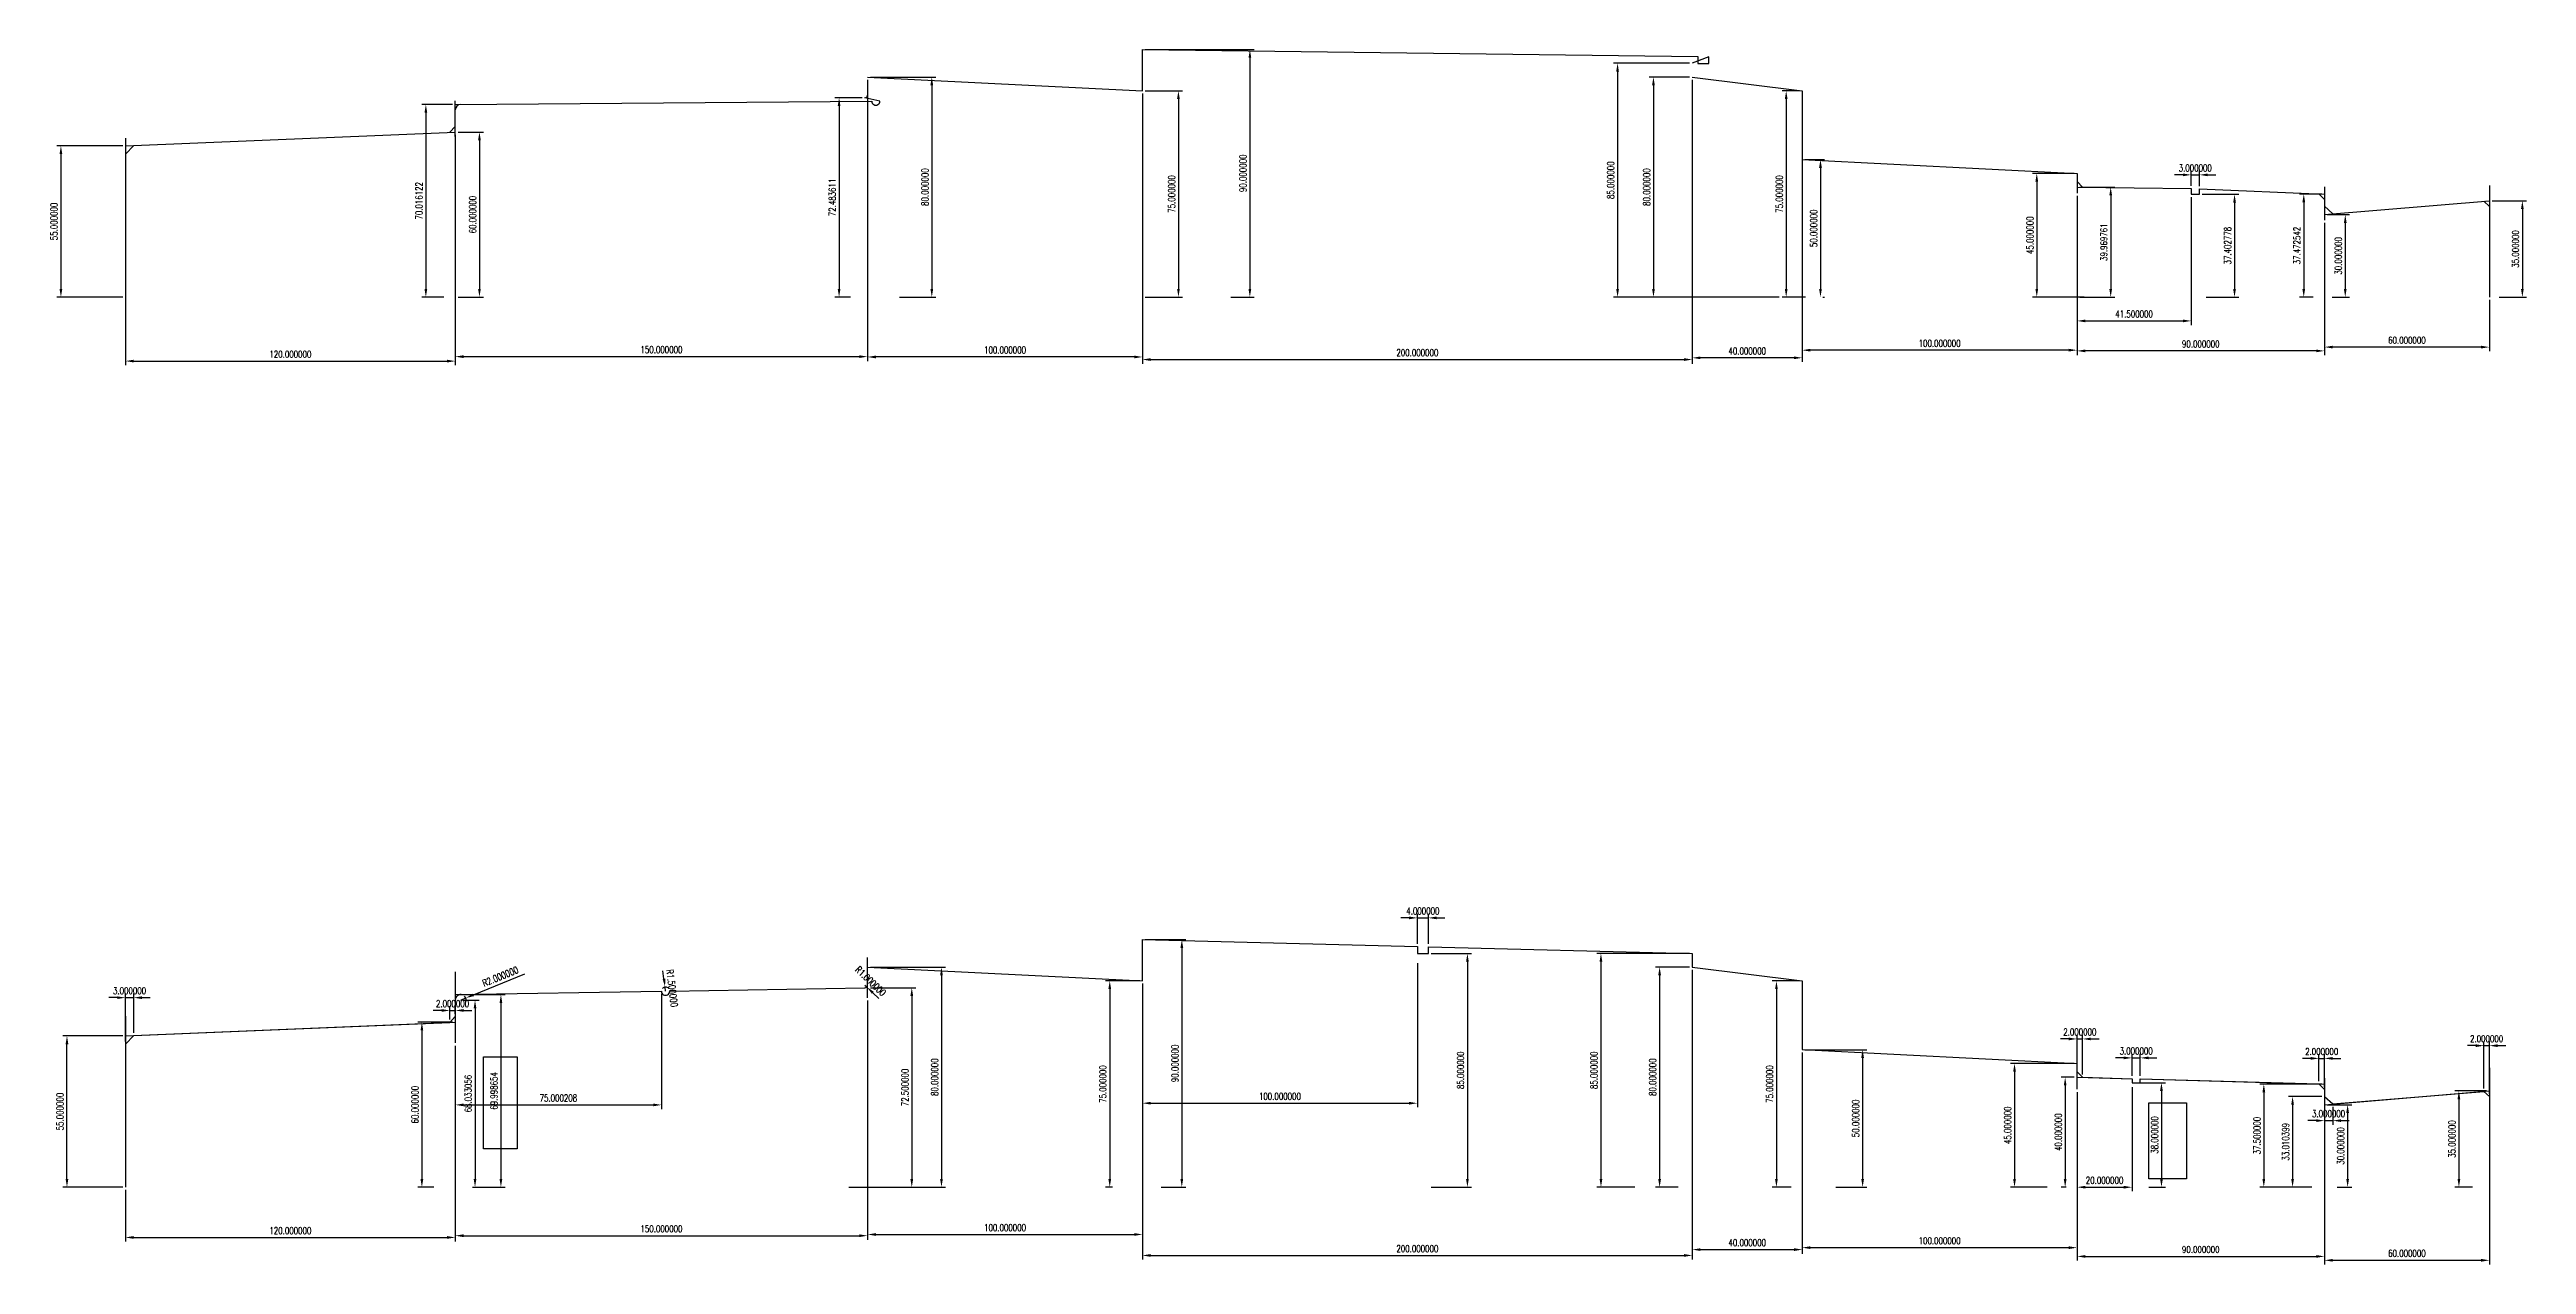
# Model space of a CAD drawing. Extents: x -2528 to 6089, y -2362 to 1067.
# Drawn here: x -28 to 873, y 625 to 1067 of the extents above; entities that cross this region are included whole.
import ezdxf

# ---------------------------------------------------------------- set-up
doc = ezdxf.new("R2010")
doc.units = 0
doc.header["$LTSCALE"] = 16
doc.header["$MEASUREMENT"] = 0
doc.layers.get('0').update_dxf_attribs({"linetype": 'CONTINUOUS'})
doc.layers.get('DEFPOINTS').update_dxf_attribs({"linetype": 'CONTINUOUS'})
doc.styles.add('ROMANS', font='ROMANS.shx', dxfattribs={"width": 0.75, "height": 2.5})
doc.dimstyles.get("Standard").update_dxf_attribs({"dimtxt": 0.18, "dimasz": 3, "dimexe": 2, "dimexo": 1.25, "dimgap": 1.25, "dimtad": 1, "dimzin": 0, "dimdsep": 46, "dimtxsty": 'ROMANS', "dimcen": 0, "dimclrd": 2, "dimclre": 2, "dimclrt": 2, "dimadec": 0, "dimazin": 0, "dimtfac": 1, "dimtix": 1, "dimtofl": 0, "dimtmove": 0, "dimatfit": 1, "dimfxl": 0, "dimtvp": 1, "dimtolj": 1, "dimtzin": 0, "dimarcsym": 0})
doc.dimstyles.new('STANDARD$0', dxfattribs={"dimtxt": 0.18, "dimasz": 3, "dimexe": 2, "dimexo": 1.25, "dimgap": 1.25, "dimtad": 1, "dimzin": 0, "dimdsep": 46, "dimtxsty": 'ROMANS', "dimcen": 0, "dimclrd": 2, "dimclre": 2, "dimclrt": 2, "dimadec": 0, "dimazin": 0, "dimtfac": 1, "dimtix": 1, "dimtofl": 0, "dimtmove": 0, "dimatfit": 1, "dimfxl": 0, "dimtvp": 1, "dimtolj": 1, "dimtzin": 0, "dimarcsym": 0})

msp = doc.modelspace()

# ---------------------------------------------------------------- blocks, each defined once
blk = doc.blocks.new('*D172')
at = {"color": 2, "linetype": 'ByBlock', "lineweight": -2, "transparency": 16777216}
for p, q in [((120, 704.41), (120, 633.19)), ((0, 651.96), (0, 633.19)), ((3, 634.69), (117, 634.69))]:
    blk.add_line(p, q, dxfattribs=at)
at = {"color": 2, "transparency": 16777216}
for points in [[(3, 635.19), (3, 634.19), (0, 634.69)], [(117, 635.19), (117, 634.19), (120, 634.69)]]:
    blk.add_solid(points, dxfattribs=at)
at = {"layer": 'DEFPOINTS', "color": 0, "transparency": 16777216}
for p in [(120, 705.41), (0, 652.96), (120, 634.69)]:
    blk.add_point(p, dxfattribs=at)
at = {"color": 3, "transparency": 16777216, "insert": (60, 637.19), "char_height": 2.5, "attachment_point": 5, "style": 'ROMANS'}
blk.add_mtext('\\A1;120.000000', dxfattribs=at)
blk = doc.blocks.new('*D173')
at = {"color": 2, "linetype": 'ByBlock', "lineweight": -2, "transparency": 16777216}
for p, q in [((270, 720.83), (270, 633.83)), ((120, 704.41), (120, 633.83)), ((123, 635.33), (267, 635.33))]:
    blk.add_line(p, q, dxfattribs=at)
at = {"color": 2, "transparency": 16777216}
for points in [[(123, 635.83), (123, 634.83), (120, 635.33)], [(267, 635.83), (267, 634.83), (270, 635.33)]]:
    blk.add_solid(points, dxfattribs=at)
at = {"layer": 'DEFPOINTS', "color": 0, "transparency": 16777216}
for p in [(270, 721.83), (120, 705.41), (270, 635.33)]:
    blk.add_point(p, dxfattribs=at)
at = {"color": 3, "transparency": 16777216, "insert": (195, 637.83), "char_height": 2.5, "attachment_point": 5, "style": 'ROMANS'}
blk.add_mtext('\\A1;150.000000', dxfattribs=at)
blk = doc.blocks.new('*D174')
at = {"color": 2, "linetype": 'ByBlock', "lineweight": -2, "transparency": 16777216}
for p, q in [((370, 726.96), (370, 634.27)), ((270, 707.89), (270, 634.27)), ((273, 635.77), (367, 635.77))]:
    blk.add_line(p, q, dxfattribs=at)
at = {"color": 2, "transparency": 16777216}
for points in [[(273, 636.27), (273, 635.27), (270, 635.77)], [(367, 636.27), (367, 635.27), (370, 635.77)]]:
    blk.add_solid(points, dxfattribs=at)
at = {"layer": 'DEFPOINTS', "color": 0, "transparency": 16777216}
for p in [(370, 727.96), (270, 708.89), (370, 635.77)]:
    blk.add_point(p, dxfattribs=at)
at = {"color": 3, "transparency": 16777216, "insert": (320, 638.27), "char_height": 2.5, "attachment_point": 5, "style": 'ROMANS'}
blk.add_mtext('\\A1;100.000000', dxfattribs=at)
blk = doc.blocks.new('*D175')
at = {"color": 2, "linetype": 'ByBlock', "lineweight": -2, "transparency": 16777216}
for p, q in [((570, 731.96), (570, 626.65)), ((370, 709.85), (370, 626.65)), ((373, 628.15), (567, 628.15))]:
    blk.add_line(p, q, dxfattribs=at)
at = {"color": 2, "transparency": 16777216}
for points in [[(373, 628.65), (373, 627.65), (370, 628.15)], [(567, 628.65), (567, 627.65), (570, 628.15)]]:
    blk.add_solid(points, dxfattribs=at)
at = {"layer": 'DEFPOINTS', "color": 0, "transparency": 16777216}
for p in [(570, 732.96), (370, 710.85), (570, 628.15)]:
    blk.add_point(p, dxfattribs=at)
at = {"color": 3, "transparency": 16777216, "insert": (470, 630.65), "char_height": 2.5, "attachment_point": 5, "style": 'ROMANS'}
blk.add_mtext('\\A1;200.000000', dxfattribs=at)
blk = doc.blocks.new('*D176')
at = {"color": 2, "linetype": 'ByBlock', "lineweight": -2, "transparency": 16777216}
for p, q in [((570, 704.54), (570, 628.77)), ((610, 701.96), (610, 628.77)), ((573, 630.27), (607, 630.27))]:
    blk.add_line(p, q, dxfattribs=at)
at = {"color": 2, "transparency": 16777216}
for points in [[(573, 630.77), (573, 629.77), (570, 630.27)], [(607, 630.77), (607, 629.77), (610, 630.27)]]:
    blk.add_solid(points, dxfattribs=at)
at = {"layer": 'DEFPOINTS', "color": 0, "transparency": 16777216}
for p in [(570, 705.54), (610, 702.96), (610, 630.27)]:
    blk.add_point(p, dxfattribs=at)
at = {"color": 3, "transparency": 16777216, "insert": (590, 632.77), "char_height": 2.5, "attachment_point": 5, "style": 'ROMANS'}
blk.add_mtext('\\A1;40.000000', dxfattribs=at)
blk = doc.blocks.new('*D177')
at = {"color": 2, "linetype": 'ByBlock', "lineweight": -2, "transparency": 16777216}
for p, q in [((610, 691.12), (610, 629.48)), ((710, 687.55), (710, 629.48)), ((613, 630.98), (707, 630.98))]:
    blk.add_line(p, q, dxfattribs=at)
at = {"color": 2, "transparency": 16777216}
for points in [[(613, 631.48), (613, 630.48), (610, 630.98)], [(707, 631.48), (707, 630.48), (710, 630.98)]]:
    blk.add_solid(points, dxfattribs=at)
at = {"layer": 'DEFPOINTS', "color": 0, "transparency": 16777216}
for p in [(610, 692.12), (710, 688.55), (710, 630.98)]:
    blk.add_point(p, dxfattribs=at)
at = {"color": 3, "transparency": 16777216, "insert": (660, 633.48), "char_height": 2.5, "attachment_point": 5, "style": 'ROMANS'}
blk.add_mtext('\\A1;100.000000', dxfattribs=at)
blk = doc.blocks.new('*D178')
at = {"color": 2, "linetype": 'ByBlock', "lineweight": -2, "transparency": 16777216}
for p, q in [((710, 677.33), (710, 626.3)), ((800, 680.97), (800, 626.3)), ((713, 627.8), (797, 627.8))]:
    blk.add_line(p, q, dxfattribs=at)
at = {"color": 2, "transparency": 16777216}
for points in [[(713, 628.3), (713, 627.3), (710, 627.8)], [(797, 628.3), (797, 627.3), (800, 627.8)]]:
    blk.add_solid(points, dxfattribs=at)
at = {"layer": 'DEFPOINTS', "color": 0, "transparency": 16777216}
for p in [(710, 678.33), (800, 681.97), (800, 627.8)]:
    blk.add_point(p, dxfattribs=at)
at = {"color": 3, "transparency": 16777216, "insert": (755, 630.3), "char_height": 2.5, "attachment_point": 5, "style": 'ROMANS'}
blk.add_mtext('\\A1;90.000000', dxfattribs=at)
blk = doc.blocks.new('*D179')
at = {"color": 2, "linetype": 'ByBlock', "lineweight": -2, "transparency": 16777216}
for p, q in [((800, 666.73), (800, 624.88)), ((860, 666.73), (860, 624.88)), ((803, 626.38), (857, 626.38))]:
    blk.add_line(p, q, dxfattribs=at)
at = {"color": 2, "transparency": 16777216}
for points in [[(803, 626.88), (803, 625.88), (800, 626.38)], [(857, 626.88), (857, 625.88), (860, 626.38)]]:
    blk.add_solid(points, dxfattribs=at)
at = {"layer": 'DEFPOINTS', "color": 0, "transparency": 16777216}
for p in [(800, 667.73), (860, 667.73), (860, 626.38)]:
    blk.add_point(p, dxfattribs=at)
at = {"color": 3, "transparency": 16777216, "insert": (830, 628.88), "char_height": 2.5, "attachment_point": 5, "style": 'ROMANS'}
blk.add_mtext('\\A1;60.000000', dxfattribs=at)
blk = doc.blocks.new('*D180')
at = {"color": 2, "linetype": 'ByBlock', "lineweight": -2, "transparency": 16777216}
for p, q in [((195, 723.26), (195, 681.38)), ((120, 690.07), (120, 681.38)), ((123, 682.88), (192, 682.88))]:
    blk.add_line(p, q, dxfattribs=at)
at = {"color": 2, "transparency": 16777216}
for points in [[(123, 683.38), (123, 682.38), (120, 682.88)], [(192, 683.38), (192, 682.38), (195, 682.88)]]:
    blk.add_solid(points, dxfattribs=at)
at = {"layer": 'DEFPOINTS', "color": 0, "transparency": 16777216}
for p in [(195, 724.26), (120, 691.07), (195, 682.88)]:
    blk.add_point(p, dxfattribs=at)
at = {"color": 3, "transparency": 16777216, "insert": (157.5, 685.38), "char_height": 2.5, "attachment_point": 5, "style": 'ROMANS'}
blk.add_mtext('\\A1;75.000208', dxfattribs=at)
blk = doc.blocks.new('*D181')
at = {"color": 2, "linetype": 'ByBlock', "lineweight": -2, "transparency": 16777216}
for p, q in [((470, 734.41), (470, 682)), ((370, 704.88), (370, 682)), ((373, 683.5), (467, 683.5))]:
    blk.add_line(p, q, dxfattribs=at)
at = {"color": 2, "transparency": 16777216}
for points in [[(373, 684), (373, 683), (370, 683.5)], [(467, 684), (467, 683), (470, 683.5)]]:
    blk.add_solid(points, dxfattribs=at)
at = {"layer": 'DEFPOINTS', "color": 0, "transparency": 16777216}
for p in [(470, 735.41), (370, 705.88), (470, 683.5)]:
    blk.add_point(p, dxfattribs=at)
at = {"color": 3, "transparency": 16777216, "insert": (420, 686), "char_height": 2.5, "attachment_point": 5, "style": 'ROMANS'}
blk.add_mtext('\\A1;100.000000', dxfattribs=at)
blk = doc.blocks.new('*D182')
at = {"color": 2, "linetype": 'ByBlock', "lineweight": -2, "transparency": 16777216}
for p, q in [((730, 689.37), (730, 651.46)), ((710, 677.33), (710, 651.46)), ((713, 652.96), (727, 652.96))]:
    blk.add_line(p, q, dxfattribs=at)
at = {"color": 2, "transparency": 16777216}
for points in [[(713, 653.46), (713, 652.46), (710, 652.96)], [(727, 653.46), (727, 652.46), (730, 652.96)]]:
    blk.add_solid(points, dxfattribs=at)
at = {"layer": 'DEFPOINTS', "color": 0, "transparency": 16777216}
for p in [(730, 690.37), (710, 678.33), (730, 652.96)]:
    blk.add_point(p, dxfattribs=at)
at = {"color": 3, "transparency": 16777216, "insert": (720, 655.46), "char_height": 2.5, "attachment_point": 5, "style": 'ROMANS'}
blk.add_mtext('\\A1;20.000000', dxfattribs=at)
blk = doc.blocks.new('*D183')
at = {"color": 2, "linetype": 'ByBlock', "lineweight": -2, "transparency": 16777216}
for p, q in [((-1, 707.96), (-22.77, 707.96)), ((-21.27, 655.96), (-21.27, 704.96)), ((-1, 652.96), (-22.77, 652.96))]:
    blk.add_line(p, q, dxfattribs=at)
at = {"color": 2, "transparency": 16777216}
for points in [[(-21.77, 704.96), (-20.77, 704.96), (-21.27, 707.96)], [(-21.77, 655.96), (-20.77, 655.96), (-21.27, 652.96)]]:
    blk.add_solid(points, dxfattribs=at)
at = {"layer": 'DEFPOINTS', "color": 0, "transparency": 16777216}
for p in [(-21.27, 707.96), (0, 707.96), (0, 652.96)]:
    blk.add_point(p, dxfattribs=at)
at = {"color": 3, "transparency": 16777216, "insert": (-23.77, 680.46), "char_height": 2.5, "attachment_point": 5, "rotation": 90, "style": 'ROMANS'}
blk.add_mtext('\\A1;55.000000', dxfattribs=at)
blk = doc.blocks.new('*D184')
at = {"color": 2, "linetype": 'ByBlock', "lineweight": -2, "transparency": 16777216}
for p, q in [((119, 712.96), (106.35, 712.96)), ((107.85, 709.96), (107.85, 655.96)), ((112.23, 652.96), (106.35, 652.96))]:
    blk.add_line(p, q, dxfattribs=at)
at = {"color": 2, "transparency": 16777216}
for points in [[(107.35, 709.96), (108.35, 709.96), (107.85, 712.96)], [(107.35, 655.96), (108.35, 655.96), (107.85, 652.96)]]:
    blk.add_solid(points, dxfattribs=at)
at = {"layer": 'DEFPOINTS', "color": 0, "transparency": 16777216}
for p in [(120, 712.96), (107.85, 652.96), (113.23, 652.96)]:
    blk.add_point(p, dxfattribs=at)
at = {"color": 3, "transparency": 16777216, "insert": (105.35, 682.96), "char_height": 2.5, "attachment_point": 5, "rotation": 90, "style": 'ROMANS'}
blk.add_mtext('\\A1;60.000000', dxfattribs=at)
blk = doc.blocks.new('*D185')
at = {"color": 2, "linetype": 'ByBlock', "lineweight": -2, "transparency": 16777216}
for p, q in [((121, 722.96), (138.1, 722.96)), ((136.6, 719.96), (136.6, 655.96)), ((126.24, 652.96), (138.1, 652.96))]:
    blk.add_line(p, q, dxfattribs=at)
at = {"color": 2, "transparency": 16777216}
for points in [[(136.1, 719.96), (137.1, 719.96), (136.6, 722.96)], [(136.1, 655.96), (137.1, 655.96), (136.6, 652.96)]]:
    blk.add_solid(points, dxfattribs=at)
at = {"layer": 'DEFPOINTS', "color": 0, "transparency": 16777216}
for p in [(120, 722.96), (125.24, 652.96), (136.6, 652.96)]:
    blk.add_point(p, dxfattribs=at)
at = {"color": 3, "transparency": 16777216, "insert": (134.1, 687.96), "char_height": 2.5, "attachment_point": 5, "rotation": 90, "style": 'ROMANS'}
blk.add_mtext('\\A1;69.998654', dxfattribs=at)
blk = doc.blocks.new('*D186')
at = {"color": 2, "linetype": 'ByBlock', "lineweight": -2, "transparency": 16777216}
for p, q in [((271, 725.46), (287.57, 725.46)), ((286.07, 722.46), (286.07, 655.96)), ((271, 652.96), (287.57, 652.96))]:
    blk.add_line(p, q, dxfattribs=at)
at = {"color": 2, "transparency": 16777216}
for points in [[(285.57, 722.46), (286.57, 722.46), (286.07, 725.46)], [(285.57, 655.96), (286.57, 655.96), (286.07, 652.96)]]:
    blk.add_solid(points, dxfattribs=at)
at = {"layer": 'DEFPOINTS', "color": 0, "transparency": 16777216}
for p in [(270, 725.46), (270, 652.96), (286.07, 652.96)]:
    blk.add_point(p, dxfattribs=at)
at = {"color": 3, "transparency": 16777216, "insert": (283.57, 689.21), "char_height": 2.5, "attachment_point": 5, "rotation": 90, "style": 'ROMANS'}
blk.add_mtext('\\A1;72.500000', dxfattribs=at)
blk = doc.blocks.new('*D187')
at = {"color": 2, "linetype": 'ByBlock', "lineweight": -2, "transparency": 16777216}
for p, q in [((271, 732.96), (298.37, 732.96)), ((296.87, 729.96), (296.87, 655.96)), ((263.17, 652.96), (298.37, 652.96))]:
    blk.add_line(p, q, dxfattribs=at)
at = {"color": 2, "transparency": 16777216}
for points in [[(296.37, 729.96), (297.37, 729.96), (296.87, 732.96)], [(296.37, 655.96), (297.37, 655.96), (296.87, 652.96)]]:
    blk.add_solid(points, dxfattribs=at)
at = {"layer": 'DEFPOINTS', "color": 0, "transparency": 16777216}
for p in [(270, 732.96), (262.17, 652.96), (296.87, 652.96)]:
    blk.add_point(p, dxfattribs=at)
at = {"color": 3, "transparency": 16777216, "insert": (294.37, 692.96), "char_height": 2.5, "attachment_point": 5, "rotation": 90, "style": 'ROMANS'}
blk.add_mtext('\\A1;80.000000', dxfattribs=at)
blk = doc.blocks.new('*D188')
at = {"color": 2, "linetype": 'ByBlock', "lineweight": -2, "transparency": 16777216}
for p, q in [((369, 727.96), (356.59, 727.96)), ((358.09, 724.96), (358.09, 655.96)), ((359.15, 652.96), (356.59, 652.96))]:
    blk.add_line(p, q, dxfattribs=at)
at = {"color": 2, "transparency": 16777216}
for points in [[(357.59, 724.96), (358.59, 724.96), (358.09, 727.96)], [(357.59, 655.96), (358.59, 655.96), (358.09, 652.96)]]:
    blk.add_solid(points, dxfattribs=at)
at = {"layer": 'DEFPOINTS', "color": 0, "transparency": 16777216}
for p in [(370, 727.96), (358.09, 652.96), (360.15, 652.96)]:
    blk.add_point(p, dxfattribs=at)
at = {"color": 3, "transparency": 16777216, "insert": (355.59, 690.46), "char_height": 2.5, "attachment_point": 5, "rotation": 90, "style": 'ROMANS'}
blk.add_mtext('\\A1;75.000000', dxfattribs=at)
blk = doc.blocks.new('*D189')
at = {"color": 2, "linetype": 'ByBlock', "lineweight": -2, "transparency": 16777216}
for p, q in [((371, 742.96), (385.81, 742.96)), ((384.31, 739.96), (384.31, 655.96)), ((376.83, 652.96), (385.81, 652.96))]:
    blk.add_line(p, q, dxfattribs=at)
at = {"color": 2, "transparency": 16777216}
for points in [[(383.81, 739.96), (384.81, 739.96), (384.31, 742.96)], [(383.81, 655.96), (384.81, 655.96), (384.31, 652.96)]]:
    blk.add_solid(points, dxfattribs=at)
at = {"layer": 'DEFPOINTS', "color": 0, "transparency": 16777216}
for p in [(370, 742.96), (375.83, 652.96), (384.31, 652.96)]:
    blk.add_point(p, dxfattribs=at)
at = {"color": 3, "transparency": 16777216, "insert": (381.81, 697.96), "char_height": 2.5, "attachment_point": 5, "rotation": 90, "style": 'ROMANS'}
blk.add_mtext('\\A1;90.000000', dxfattribs=at)
blk = doc.blocks.new('*D190')
at = {"color": 2, "linetype": 'ByBlock', "lineweight": -2, "transparency": 16777216}
for p, q in [((475, 737.96), (489.71, 737.96)), ((488.21, 734.96), (488.21, 655.96)), ((475, 652.96), (489.71, 652.96))]:
    blk.add_line(p, q, dxfattribs=at)
at = {"color": 2, "transparency": 16777216}
for points in [[(487.71, 734.96), (488.71, 734.96), (488.21, 737.96)], [(487.71, 655.96), (488.71, 655.96), (488.21, 652.96)]]:
    blk.add_solid(points, dxfattribs=at)
at = {"layer": 'DEFPOINTS', "color": 0, "transparency": 16777216}
for p in [(474, 737.96), (474, 652.96), (488.21, 652.96)]:
    blk.add_point(p, dxfattribs=at)
at = {"color": 3, "transparency": 16777216, "insert": (485.71, 695.46), "char_height": 2.5, "attachment_point": 5, "rotation": 90, "style": 'ROMANS'}
blk.add_mtext('\\A1;85.000000', dxfattribs=at)
blk = doc.blocks.new('*D191')
at = {"color": 2, "linetype": 'ByBlock', "lineweight": -2, "transparency": 16777216}
for p, q in [((569, 737.96), (535.29, 737.96)), ((536.79, 734.96), (536.79, 655.96)), ((549.16, 652.96), (535.29, 652.96))]:
    blk.add_line(p, q, dxfattribs=at)
at = {"color": 2, "transparency": 16777216}
for points in [[(536.29, 734.96), (537.29, 734.96), (536.79, 737.96)], [(536.29, 655.96), (537.29, 655.96), (536.79, 652.96)]]:
    blk.add_solid(points, dxfattribs=at)
at = {"layer": 'DEFPOINTS', "color": 0, "transparency": 16777216}
for p in [(570, 737.96), (536.79, 652.96), (550.16, 652.96)]:
    blk.add_point(p, dxfattribs=at)
at = {"color": 3, "transparency": 16777216, "insert": (534.29, 695.46), "char_height": 2.5, "attachment_point": 5, "rotation": 90, "style": 'ROMANS'}
blk.add_mtext('\\A1;85.000000', dxfattribs=at)
blk = doc.blocks.new('*D192')
at = {"color": 2, "linetype": 'ByBlock', "lineweight": -2, "transparency": 16777216}
for p, q in [((569, 732.96), (556.63, 732.96)), ((558.13, 729.96), (558.13, 655.96)), ((564.84, 652.96), (556.63, 652.96))]:
    blk.add_line(p, q, dxfattribs=at)
at = {"color": 2, "transparency": 16777216}
for points in [[(557.63, 729.96), (558.63, 729.96), (558.13, 732.96)], [(557.63, 655.96), (558.63, 655.96), (558.13, 652.96)]]:
    blk.add_solid(points, dxfattribs=at)
at = {"layer": 'DEFPOINTS', "color": 0, "transparency": 16777216}
for p in [(570, 732.96), (558.13, 652.96), (565.84, 652.96)]:
    blk.add_point(p, dxfattribs=at)
at = {"color": 3, "transparency": 16777216, "insert": (555.63, 692.96), "char_height": 2.5, "attachment_point": 5, "rotation": 90, "style": 'ROMANS'}
blk.add_mtext('\\A1;80.000000', dxfattribs=at)
blk = doc.blocks.new('*D193')
at = {"color": 2, "linetype": 'ByBlock', "lineweight": -2, "transparency": 16777216}
for p, q in [((609, 727.96), (599.13, 727.96)), ((600.63, 724.96), (600.63, 655.96)), ((606.05, 652.96), (599.13, 652.96))]:
    blk.add_line(p, q, dxfattribs=at)
at = {"color": 2, "transparency": 16777216}
for points in [[(600.13, 724.96), (601.13, 724.96), (600.63, 727.96)], [(600.13, 655.96), (601.13, 655.96), (600.63, 652.96)]]:
    blk.add_solid(points, dxfattribs=at)
at = {"layer": 'DEFPOINTS', "color": 0, "transparency": 16777216}
for p in [(610, 727.96), (600.63, 652.96), (607.05, 652.96)]:
    blk.add_point(p, dxfattribs=at)
at = {"color": 3, "transparency": 16777216, "insert": (598.13, 690.46), "char_height": 2.5, "attachment_point": 5, "rotation": 90, "style": 'ROMANS'}
blk.add_mtext('\\A1;75.000000', dxfattribs=at)
blk = doc.blocks.new('*D194')
at = {"color": 2, "linetype": 'ByBlock', "lineweight": -2, "transparency": 16777216}
for p, q in [((611, 702.96), (633.49, 702.96)), ((631.99, 699.96), (631.99, 655.96)), ((622.19, 652.96), (633.49, 652.96))]:
    blk.add_line(p, q, dxfattribs=at)
at = {"color": 2, "transparency": 16777216}
for points in [[(631.49, 699.96), (632.49, 699.96), (631.99, 702.96)], [(631.49, 655.96), (632.49, 655.96), (631.99, 652.96)]]:
    blk.add_solid(points, dxfattribs=at)
at = {"layer": 'DEFPOINTS', "color": 0, "transparency": 16777216}
for p in [(610, 702.96), (621.19, 652.96), (631.99, 652.96)]:
    blk.add_point(p, dxfattribs=at)
at = {"color": 3, "transparency": 16777216, "insert": (629.49, 677.96), "char_height": 2.5, "attachment_point": 5, "rotation": 90, "style": 'ROMANS'}
blk.add_mtext('\\A1;50.000000', dxfattribs=at)
blk = doc.blocks.new('*D195')
at = {"color": 2, "linetype": 'ByBlock', "lineweight": -2, "transparency": 16777216}
for p, q in [((709, 697.96), (685.75, 697.96)), ((687.25, 694.96), (687.25, 655.96)), ((699.1, 652.96), (685.75, 652.96))]:
    blk.add_line(p, q, dxfattribs=at)
at = {"color": 2, "transparency": 16777216}
for points in [[(686.75, 694.96), (687.75, 694.96), (687.25, 697.96)], [(686.75, 655.96), (687.75, 655.96), (687.25, 652.96)]]:
    blk.add_solid(points, dxfattribs=at)
at = {"layer": 'DEFPOINTS', "color": 0, "transparency": 16777216}
for p in [(710, 697.96), (687.25, 652.96), (700.1, 652.96)]:
    blk.add_point(p, dxfattribs=at)
at = {"color": 3, "transparency": 16777216, "insert": (684.75, 675.46), "char_height": 2.5, "attachment_point": 5, "rotation": 90, "style": 'ROMANS'}
blk.add_mtext('\\A1;45.000000', dxfattribs=at)
blk = doc.blocks.new('*D196')
at = {"color": 2, "linetype": 'ByBlock', "lineweight": -2, "transparency": 16777216}
for p, q in [((709, 692.96), (704.17, 692.96)), ((705.67, 689.96), (705.67, 655.96)), ((705.98, 652.96), (704.17, 652.96))]:
    blk.add_line(p, q, dxfattribs=at)
at = {"color": 2, "transparency": 16777216}
for points in [[(705.17, 689.96), (706.17, 689.96), (705.67, 692.96)], [(705.17, 655.96), (706.17, 655.96), (705.67, 652.96)]]:
    blk.add_solid(points, dxfattribs=at)
at = {"layer": 'DEFPOINTS', "color": 0, "transparency": 16777216}
for p in [(710, 692.96), (705.67, 652.96), (706.98, 652.96)]:
    blk.add_point(p, dxfattribs=at)
at = {"color": 3, "transparency": 16777216, "insert": (703.17, 672.96), "char_height": 2.5, "attachment_point": 5, "rotation": 90, "style": 'ROMANS'}
blk.add_mtext('\\A1;40.000000', dxfattribs=at)
blk = doc.blocks.new('*D197')
at = {"color": 2, "linetype": 'ByBlock', "lineweight": -2, "transparency": 16777216}
for p, q in [((732.92, 690.96), (742.2, 690.96)), ((740.7, 687.96), (740.7, 655.96)), ((736.12, 652.96), (742.2, 652.96))]:
    blk.add_line(p, q, dxfattribs=at)
at = {"color": 2, "transparency": 16777216}
for points in [[(740.2, 687.96), (741.2, 687.96), (740.7, 690.96)], [(740.2, 655.96), (741.2, 655.96), (740.7, 652.96)]]:
    blk.add_solid(points, dxfattribs=at)
at = {"layer": 'DEFPOINTS', "color": 0, "transparency": 16777216}
for p in [(731.92, 690.96), (735.12, 652.96), (740.7, 652.96)]:
    blk.add_point(p, dxfattribs=at)
at = {"color": 3, "transparency": 16777216, "insert": (738.2, 671.96), "char_height": 2.5, "attachment_point": 5, "rotation": 90, "style": 'ROMANS'}
blk.add_mtext('\\A1;38.000000', dxfattribs=at)
blk = doc.blocks.new('*D198')
at = {"color": 2, "linetype": 'ByBlock', "lineweight": -2, "transparency": 16777216}
for p, q in [((799, 685.97), (786.9, 685.97)), ((788.4, 682.97), (788.4, 655.96)), ((795.41, 652.96), (786.9, 652.96))]:
    blk.add_line(p, q, dxfattribs=at)
at = {"color": 2, "transparency": 16777216}
for points in [[(787.9, 682.97), (788.9, 682.97), (788.4, 685.97)], [(787.9, 655.96), (788.9, 655.96), (788.4, 652.96)]]:
    blk.add_solid(points, dxfattribs=at)
at = {"layer": 'DEFPOINTS', "color": 0, "transparency": 16777216}
for p in [(800, 685.97), (788.4, 652.96), (796.41, 652.96)]:
    blk.add_point(p, dxfattribs=at)
at = {"color": 3, "transparency": 16777216, "insert": (785.9, 669.47), "char_height": 2.5, "attachment_point": 5, "rotation": 90, "style": 'ROMANS'}
blk.add_mtext('\\A1;33.010399', dxfattribs=at)
blk = doc.blocks.new('*D199')
at = {"color": 2, "linetype": 'ByBlock', "lineweight": -2, "transparency": 16777216}
for p, q in [((801, 682.96), (809.93, 682.96)), ((808.43, 679.96), (808.43, 655.96)), ((804.66, 652.96), (809.93, 652.96))]:
    blk.add_line(p, q, dxfattribs=at)
at = {"color": 2, "transparency": 16777216}
for points in [[(807.93, 679.96), (808.93, 679.96), (808.43, 682.96)], [(807.93, 655.96), (808.93, 655.96), (808.43, 652.96)]]:
    blk.add_solid(points, dxfattribs=at)
at = {"layer": 'DEFPOINTS', "color": 0, "transparency": 16777216}
for p in [(800, 682.96), (803.66, 652.96), (808.43, 652.96)]:
    blk.add_point(p, dxfattribs=at)
at = {"color": 3, "transparency": 16777216, "insert": (805.93, 667.96), "char_height": 2.5, "attachment_point": 5, "rotation": 90, "style": 'ROMANS'}
blk.add_mtext('\\A1;30.000000', dxfattribs=at)
blk = doc.blocks.new('*D200')
at = {"color": 2, "linetype": 'ByBlock', "lineweight": -2, "transparency": 16777216}
for p, q in [((859, 687.96), (847.41, 687.96)), ((848.91, 684.96), (848.91, 655.96)), ((853.9, 652.96), (847.41, 652.96))]:
    blk.add_line(p, q, dxfattribs=at)
at = {"color": 2, "transparency": 16777216}
for points in [[(848.41, 684.96), (849.41, 684.96), (848.91, 687.96)], [(848.41, 655.96), (849.41, 655.96), (848.91, 652.96)]]:
    blk.add_solid(points, dxfattribs=at)
at = {"layer": 'DEFPOINTS', "color": 0, "transparency": 16777216}
for p in [(860, 687.96), (848.91, 652.96), (854.9, 652.96)]:
    blk.add_point(p, dxfattribs=at)
at = {"color": 3, "transparency": 16777216, "insert": (846.41, 670.46), "char_height": 2.5, "attachment_point": 5, "rotation": 90, "style": 'ROMANS'}
blk.add_mtext('\\A1;35.000000', dxfattribs=at)
blk = doc.blocks.new('*D201')
at = {"color": 2, "linetype": 'ByBlock', "lineweight": -2, "transparency": 16777216}
for p, q in [((799, 690.46), (776.44, 690.46)), ((777.94, 687.46), (777.94, 655.96)), ((795.41, 652.96), (776.44, 652.96))]:
    blk.add_line(p, q, dxfattribs=at)
at = {"color": 2, "transparency": 16777216}
for points in [[(777.44, 687.46), (778.44, 687.46), (777.94, 690.46)], [(777.44, 655.96), (778.44, 655.96), (777.94, 652.96)]]:
    blk.add_solid(points, dxfattribs=at)
at = {"layer": 'DEFPOINTS', "color": 0, "transparency": 16777216}
for p in [(800, 690.46), (777.94, 652.96), (796.41, 652.96)]:
    blk.add_point(p, dxfattribs=at)
at = {"color": 3, "transparency": 16777216, "insert": (775.44, 671.71), "char_height": 2.5, "attachment_point": 5, "rotation": 90, "style": 'ROMANS'}
blk.add_mtext('\\A1;37.500000', dxfattribs=at)
blk = doc.blocks.new('*D202')
at = {"color": 2, "linetype": 'ByBlock', "lineweight": -2, "transparency": 16777216}
for p, q in [((123, 721), (128.68, 721)), ((127.18, 718), (127.18, 655.96)), ((126.24, 652.96), (128.68, 652.96))]:
    blk.add_line(p, q, dxfattribs=at)
at = {"color": 2, "transparency": 16777216}
for points in [[(126.68, 718), (127.68, 718), (127.18, 721)], [(126.68, 655.96), (127.68, 655.96), (127.18, 652.96)]]:
    blk.add_solid(points, dxfattribs=at)
at = {"layer": 'DEFPOINTS', "color": 0, "transparency": 16777216}
for p in [(122, 721), (125.24, 652.96), (127.18, 652.96)]:
    blk.add_point(p, dxfattribs=at)
at = {"color": 3, "transparency": 16777216, "insert": (124.68, 686.98), "char_height": 2.5, "attachment_point": 5, "rotation": 90, "style": 'ROMANS'}
blk.add_mtext('\\A1;68.033056', dxfattribs=at)
blk = doc.blocks.new('*D203')
at = {"color": 2, "linetype": 'ByBlock', "lineweight": -2, "transparency": 16777216}
for p, q in [((-3, 721.87), (-6, 721.87)), ((0, 705.99), (0, 723.37)), ((0, 721.87), (3, 721.87)), ((3, 709.09), (3, 723.37)), ((6, 721.87), (9, 721.87))]:
    blk.add_line(p, q, dxfattribs=at)
at = {"color": 2, "transparency": 16777216}
for points in [[(-3, 722.37), (-3, 721.37), (0, 721.87)], [(6, 722.37), (6, 721.37), (3, 721.87)]]:
    blk.add_solid(points, dxfattribs=at)
at = {"layer": 'DEFPOINTS', "color": 0, "transparency": 16777216}
for p in [(3, 721.87), (0, 704.99), (3, 708.09)]:
    blk.add_point(p, dxfattribs=at)
at = {"color": 3, "transparency": 16777216, "insert": (1.5, 724.37), "char_height": 2.5, "attachment_point": 5, "style": 'ROMANS'}
blk.add_mtext('\\A1;3.000000', dxfattribs=at)
blk = doc.blocks.new('*D204')
at = {"color": 2, "linetype": 'ByBlock', "lineweight": -2, "transparency": 16777216}
for p, q in [((115, 717.22), (112, 717.22)), ((118, 713.88), (118, 718.72)), ((118, 717.22), (120, 717.22)), ((120, 715.96), (120, 718.72)), ((123, 717.22), (126, 717.22))]:
    blk.add_line(p, q, dxfattribs=at)
at = {"color": 2, "transparency": 16777216}
for points in [[(115, 717.72), (115, 716.72), (118, 717.22)], [(123, 717.72), (123, 716.72), (120, 717.22)]]:
    blk.add_solid(points, dxfattribs=at)
at = {"layer": 'DEFPOINTS', "color": 0, "transparency": 16777216}
for p in [(118, 712.88), (120, 717.22), (120, 714.96)]:
    blk.add_point(p, dxfattribs=at)
at = {"color": 3, "transparency": 16777216, "insert": (119, 719.72), "char_height": 2.5, "attachment_point": 5, "style": 'ROMANS'}
blk.add_mtext('\\A1;2.000000', dxfattribs=at)
blk = doc.blocks.new('*D205')
at = {"color": 2, "linetype": 'ByBlock', "lineweight": -2, "transparency": 16777216}
for p, q in [((126.63, 722.88), (145.28, 730.49)), ((122, 721), (123.85, 721.75))]:
    blk.add_line(p, q, dxfattribs=at)
blk.add_arc((122, 721), 2, 339.2132, 45.44705, dxfattribs=at)
at = {"color": 2, "transparency": 16777216}
blk.add_solid([(126.44, 723.35), (126.82, 722.42), (123.85, 721.75)], dxfattribs=at)
at = {"layer": 'DEFPOINTS', "color": 0, "transparency": 16777216}
for p in [(122, 721), (123.85, 721.75)]:
    blk.add_point(p, dxfattribs=at)
at = {"color": 3, "transparency": 16777216, "insert": (136.4, 729.57), "char_height": 2.5, "attachment_point": 5, "rotation": 22.18504, "style": 'ROMANS'}
blk.add_mtext('\\A1;R2.000000', dxfattribs=at)
blk = doc.blocks.new('*D206')
at = {"color": 2, "linetype": 'ByBlock', "lineweight": -2, "transparency": 16777216}
for p, q in [((195.92, 728.7), (195.54, 731.68)), ((196.5, 724.24), (196.31, 725.73))]:
    blk.add_line(p, q, dxfattribs=at)
blk.add_arc((196.5, 724.24), 1.5, 40.07873, 140.84797, dxfattribs=at)
at = {"color": 2, "transparency": 16777216}
blk.add_solid([(196.42, 728.77), (195.43, 728.64), (196.31, 725.73)], dxfattribs=at)
at = {"layer": 'DEFPOINTS', "color": 0, "transparency": 16777216}
for p in [(196.31, 725.73), (196.5, 724.24)]:
    blk.add_point(p, dxfattribs=at)
at = {"color": 3, "transparency": 16777216, "insert": (198.88, 725.3), "char_height": 2.5, "attachment_point": 5, "rotation": 277.37451, "style": 'ROMANS'}
blk.add_mtext('\\A1;R1.500000', dxfattribs=at)
blk = doc.blocks.new('*D207')
at = {"color": 2, "linetype": 'ByBlock', "lineweight": -2, "transparency": 16777216}
for p, q in [((269, 726.45), (269.72, 725.75)), ((271.88, 723.68), (274.05, 721.6))]:
    blk.add_line(p, q, dxfattribs=at)
at = {"color": 2, "transparency": 16777216}
blk.add_solid([(272.23, 724.04), (271.54, 723.31), (269.72, 725.75)], dxfattribs=at)
at = {"layer": 'DEFPOINTS', "color": 0, "transparency": 16777216}
for p in [(269, 726.45), (269.72, 725.75)]:
    blk.add_point(p, dxfattribs=at)
at = {"color": 3, "transparency": 16777216, "insert": (271.09, 727.9), "char_height": 2.5, "attachment_point": 5, "rotation": 316.14018, "style": 'ROMANS'}
blk.add_mtext('\\A1;R1.000000', dxfattribs=at)
blk = doc.blocks.new('*D208')
at = {"color": 2, "linetype": 'ByBlock', "lineweight": -2, "transparency": 16777216}
for p, q in [((467, 750.88), (464, 750.88)), ((470, 741.46), (470, 752.38)), ((470, 750.88), (474, 750.88)), ((474, 741.46), (474, 752.38)), ((477, 750.88), (480, 750.88))]:
    blk.add_line(p, q, dxfattribs=at)
at = {"color": 2, "transparency": 16777216}
for points in [[(467, 751.38), (467, 750.38), (470, 750.88)], [(477, 751.38), (477, 750.38), (474, 750.88)]]:
    blk.add_solid(points, dxfattribs=at)
at = {"layer": 'DEFPOINTS', "color": 0, "transparency": 16777216}
for p in [(474, 750.88), (470, 740.46), (474, 740.46)]:
    blk.add_point(p, dxfattribs=at)
at = {"color": 3, "transparency": 16777216, "insert": (472, 753.38), "char_height": 2.5, "attachment_point": 5, "style": 'ROMANS'}
blk.add_mtext('\\A1;4.000000', dxfattribs=at)
blk = doc.blocks.new('*D209')
at = {"color": 2, "linetype": 'ByBlock', "lineweight": -2, "transparency": 16777216}
for p, q in [((707, 706.86), (704, 706.86)), ((710, 695.96), (710, 708.36)), ((710, 706.86), (712, 706.86)), ((712, 693.91), (712, 708.36)), ((715, 706.86), (718, 706.86))]:
    blk.add_line(p, q, dxfattribs=at)
at = {"color": 2, "transparency": 16777216}
for points in [[(707, 707.36), (707, 706.36), (710, 706.86)], [(715, 707.36), (715, 706.36), (712, 706.86)]]:
    blk.add_solid(points, dxfattribs=at)
at = {"layer": 'DEFPOINTS', "color": 0, "transparency": 16777216}
for p in [(712, 706.86), (710, 694.96), (712, 692.91)]:
    blk.add_point(p, dxfattribs=at)
at = {"color": 3, "transparency": 16777216, "insert": (711, 709.36), "char_height": 2.5, "attachment_point": 5, "style": 'ROMANS'}
blk.add_mtext('\\A1;2.000000', dxfattribs=at)
blk = doc.blocks.new('*D210')
at = {"color": 2, "linetype": 'ByBlock', "lineweight": -2, "transparency": 16777216}
for p, q in [((727, 699.98), (724, 699.98)), ((730, 693.41), (730, 701.48)), ((730, 699.98), (733, 699.98)), ((733, 693.41), (733, 701.48)), ((736, 699.98), (739, 699.98))]:
    blk.add_line(p, q, dxfattribs=at)
at = {"color": 2, "transparency": 16777216}
for points in [[(727, 700.48), (727, 699.48), (730, 699.98)], [(736, 700.48), (736, 699.48), (733, 699.98)]]:
    blk.add_solid(points, dxfattribs=at)
at = {"layer": 'DEFPOINTS', "color": 0, "transparency": 16777216}
for p in [(733, 699.98), (730, 692.41), (733, 692.41)]:
    blk.add_point(p, dxfattribs=at)
at = {"color": 3, "transparency": 16777216, "insert": (731.5, 702.48), "char_height": 2.5, "attachment_point": 5, "style": 'ROMANS'}
blk.add_mtext('\\A1;3.000000', dxfattribs=at)
blk = doc.blocks.new('*D211')
at = {"color": 2, "linetype": 'ByBlock', "lineweight": -2, "transparency": 16777216}
for p, q in [((795, 699.79), (792, 699.79)), ((798, 691.52), (798, 701.29)), ((798, 699.79), (800, 699.79)), ((800, 689.46), (800, 701.29)), ((803, 699.79), (806, 699.79))]:
    blk.add_line(p, q, dxfattribs=at)
at = {"color": 2, "transparency": 16777216}
for points in [[(795, 700.29), (795, 699.29), (798, 699.79)], [(803, 700.29), (803, 699.29), (800, 699.79)]]:
    blk.add_solid(points, dxfattribs=at)
at = {"layer": 'DEFPOINTS', "color": 0, "transparency": 16777216}
for p in [(800, 699.79), (798, 690.52), (800, 688.46)]:
    blk.add_point(p, dxfattribs=at)
at = {"color": 3, "transparency": 16777216, "insert": (799, 702.29), "char_height": 2.5, "attachment_point": 5, "style": 'ROMANS'}
blk.add_mtext('\\A1;2.000000', dxfattribs=at)
blk = doc.blocks.new('*D212')
at = {"color": 2, "linetype": 'ByBlock', "lineweight": -2, "transparency": 16777216}
for p, q in [((800, 684.97), (800, 675.66)), ((797, 677.16), (794, 677.16)), ((800, 677.16), (803, 677.16)), ((803, 682.21), (803, 675.66)), ((806, 677.16), (809, 677.16))]:
    blk.add_line(p, q, dxfattribs=at)
at = {"color": 2, "transparency": 16777216}
for points in [[(797, 677.66), (797, 676.66), (800, 677.16)], [(806, 677.66), (806, 676.66), (803, 677.16)]]:
    blk.add_solid(points, dxfattribs=at)
at = {"layer": 'DEFPOINTS', "color": 0, "transparency": 16777216}
for p in [(800, 685.97), (803, 683.21), (803, 677.16)]:
    blk.add_point(p, dxfattribs=at)
at = {"color": 3, "transparency": 16777216, "insert": (801.5, 679.66), "char_height": 2.5, "attachment_point": 5, "style": 'ROMANS'}
blk.add_mtext('\\A1;3.000000', dxfattribs=at)
blk = doc.blocks.new('*D213')
at = {"color": 2, "linetype": 'ByBlock', "lineweight": -2, "transparency": 16777216}
for p, q in [((855, 704.42), (852, 704.42)), ((858, 688.8), (858, 705.92)), ((858, 704.42), (860, 704.42)), ((860, 686.96), (860, 705.92)), ((863, 704.42), (866, 704.42))]:
    blk.add_line(p, q, dxfattribs=at)
at = {"color": 2, "transparency": 16777216}
for points in [[(855, 704.92), (855, 703.92), (858, 704.42)], [(863, 704.92), (863, 703.92), (860, 704.42)]]:
    blk.add_solid(points, dxfattribs=at)
at = {"layer": 'DEFPOINTS', "color": 0, "transparency": 16777216}
for p in [(860, 704.42), (858, 687.8), (860, 685.96)]:
    blk.add_point(p, dxfattribs=at)
at = {"color": 3, "transparency": 16777216, "insert": (859, 706.92), "char_height": 2.5, "attachment_point": 5, "style": 'ROMANS'}
blk.add_mtext('\\A1;2.000000', dxfattribs=at)
blk = doc.blocks.new('*D145')
at = {"color": 2, "linetype": 'ByBlock', "lineweight": -2, "transparency": 16777216}
for p, q in [((-1, 1031.56), (-24.97, 1031.56)), ((-23.47, 1028.56), (-23.47, 979.56)), ((-1, 976.56), (-24.97, 976.56))]:
    blk.add_line(p, q, dxfattribs=at)
at = {"color": 2, "transparency": 16777216}
for points in [[(-23.97, 1028.56), (-22.97, 1028.56), (-23.47, 1031.56)], [(-23.97, 979.56), (-22.97, 979.56), (-23.47, 976.56)]]:
    blk.add_solid(points, dxfattribs=at)
at = {"layer": 'DEFPOINTS', "color": 0, "transparency": 16777216}
for p in [(0, 1031.56), (-23.47, 976.56), (0, 976.56)]:
    blk.add_point(p, dxfattribs=at)
at = {"color": 3, "transparency": 16777216, "insert": (-25.97, 1004.06), "char_height": 2.5, "attachment_point": 5, "rotation": 90, "style": 'ROMANS'}
blk.add_mtext('\\A1;55.000000', dxfattribs=at)
blk = doc.blocks.new('*D146')
at = {"color": 2, "linetype": 'ByBlock', "lineweight": -2, "transparency": 16777216}
for p, q in [((121, 1036.56), (130.29, 1036.56)), ((128.79, 1033.56), (128.79, 979.56)), ((121, 976.56), (130.29, 976.56))]:
    blk.add_line(p, q, dxfattribs=at)
at = {"color": 2, "transparency": 16777216}
for points in [[(128.29, 1033.56), (129.29, 1033.56), (128.79, 1036.56)], [(128.29, 979.56), (129.29, 979.56), (128.79, 976.56)]]:
    blk.add_solid(points, dxfattribs=at)
at = {"layer": 'DEFPOINTS', "color": 0, "transparency": 16777216}
for p in [(120, 1036.56), (120, 976.56), (128.79, 976.56)]:
    blk.add_point(p, dxfattribs=at)
at = {"color": 3, "transparency": 16777216, "insert": (126.29, 1006.56), "char_height": 2.5, "attachment_point": 5, "rotation": 90, "style": 'ROMANS'}
blk.add_mtext('\\A1;60.000000', dxfattribs=at)
blk = doc.blocks.new('*D147')
at = {"color": 2, "linetype": 'ByBlock', "lineweight": -2, "transparency": 16777216}
for p, q in [((119, 1046.58), (107.8, 1046.58)), ((109.3, 1043.58), (109.3, 979.56)), ((115.82, 976.56), (107.8, 976.56))]:
    blk.add_line(p, q, dxfattribs=at)
at = {"color": 2, "transparency": 16777216}
for points in [[(108.8, 1043.58), (109.8, 1043.58), (109.3, 1046.58)], [(108.8, 979.56), (109.8, 979.56), (109.3, 976.56)]]:
    blk.add_solid(points, dxfattribs=at)
at = {"layer": 'DEFPOINTS', "color": 0, "transparency": 16777216}
for p in [(120, 1046.58), (109.3, 976.56), (116.82, 976.56)]:
    blk.add_point(p, dxfattribs=at)
at = {"color": 3, "transparency": 16777216, "insert": (106.8, 1011.57), "char_height": 2.5, "attachment_point": 5, "rotation": 90, "style": 'ROMANS'}
blk.add_mtext('\\A1;70.016122', dxfattribs=at)
blk = doc.blocks.new('*D148')
at = {"color": 2, "linetype": 'ByBlock', "lineweight": -2, "transparency": 16777216}
for p, q in [((371, 1051.56), (384.58, 1051.56)), ((383.08, 1048.56), (383.08, 979.56)), ((371, 976.56), (384.58, 976.56))]:
    blk.add_line(p, q, dxfattribs=at)
at = {"color": 2, "transparency": 16777216}
for points in [[(382.58, 1048.56), (383.58, 1048.56), (383.08, 1051.56)], [(382.58, 979.56), (383.58, 979.56), (383.08, 976.56)]]:
    blk.add_solid(points, dxfattribs=at)
at = {"layer": 'DEFPOINTS', "color": 0, "transparency": 16777216}
for p in [(370, 1051.56), (370, 976.56), (383.08, 976.56)]:
    blk.add_point(p, dxfattribs=at)
at = {"color": 3, "transparency": 16777216, "insert": (380.58, 1014.06), "char_height": 2.5, "attachment_point": 5, "rotation": 90, "style": 'ROMANS'}
blk.add_mtext('\\A1;75.000000', dxfattribs=at)
blk = doc.blocks.new('*D149')
at = {"color": 2, "linetype": 'ByBlock', "lineweight": -2, "transparency": 16777216}
for p, q in [((371, 1066.56), (410.57, 1066.56)), ((409.07, 1063.56), (409.07, 979.56)), ((402.12, 976.56), (410.57, 976.56))]:
    blk.add_line(p, q, dxfattribs=at)
at = {"color": 2, "transparency": 16777216}
for points in [[(408.57, 1063.56), (409.57, 1063.56), (409.07, 1066.56)], [(408.57, 979.56), (409.57, 979.56), (409.07, 976.56)]]:
    blk.add_solid(points, dxfattribs=at)
at = {"layer": 'DEFPOINTS', "color": 0, "transparency": 16777216}
for p in [(370, 1066.56), (401.12, 976.56), (409.07, 976.56)]:
    blk.add_point(p, dxfattribs=at)
at = {"color": 3, "transparency": 16777216, "insert": (406.57, 1021.56), "char_height": 2.5, "attachment_point": 5, "rotation": 90, "style": 'ROMANS'}
blk.add_mtext('\\A1;90.000000', dxfattribs=at)
blk = doc.blocks.new('*D150')
at = {"color": 2, "linetype": 'ByBlock', "lineweight": -2, "transparency": 16777216}
for p, q in [((609, 1051.56), (602.68, 1051.56)), ((604.18, 1048.56), (604.18, 979.56)), ((611.24, 976.56), (602.68, 976.56))]:
    blk.add_line(p, q, dxfattribs=at)
at = {"color": 2, "transparency": 16777216}
for points in [[(603.68, 1048.56), (604.68, 1048.56), (604.18, 1051.56)], [(603.68, 979.56), (604.68, 979.56), (604.18, 976.56)]]:
    blk.add_solid(points, dxfattribs=at)
at = {"layer": 'DEFPOINTS', "color": 0, "transparency": 16777216}
for p in [(610, 1051.56), (604.18, 976.56), (612.24, 976.56)]:
    blk.add_point(p, dxfattribs=at)
at = {"color": 3, "transparency": 16777216, "insert": (601.68, 1014.06), "char_height": 2.5, "attachment_point": 5, "rotation": 90, "style": 'ROMANS'}
blk.add_mtext('\\A1;75.000000', dxfattribs=at)
blk = doc.blocks.new('*D151')
at = {"color": 2, "linetype": 'ByBlock', "lineweight": -2, "transparency": 16777216}
for p, q in [((611, 1026.56), (618.15, 1026.56)), ((616.65, 1023.56), (616.65, 979.56)), ((617.46, 976.56), (618.15, 976.56))]:
    blk.add_line(p, q, dxfattribs=at)
at = {"color": 2, "transparency": 16777216}
for points in [[(616.15, 1023.56), (617.15, 1023.56), (616.65, 1026.56)], [(616.15, 979.56), (617.15, 979.56), (616.65, 976.56)]]:
    blk.add_solid(points, dxfattribs=at)
at = {"layer": 'DEFPOINTS', "color": 0, "transparency": 16777216}
for p in [(610, 1026.56), (616.46, 976.56), (616.65, 976.56)]:
    blk.add_point(p, dxfattribs=at)
at = {"color": 3, "transparency": 16777216, "insert": (614.15, 1001.56), "char_height": 2.5, "attachment_point": 5, "rotation": 90, "style": 'ROMANS'}
blk.add_mtext('\\A1;50.000000', dxfattribs=at)
blk = doc.blocks.new('*D152')
at = {"color": 2, "linetype": 'ByBlock', "lineweight": -2, "transparency": 16777216}
for p, q in [((709, 1021.56), (693.84, 1021.56)), ((695.34, 1018.56), (695.34, 979.56)), ((712.56, 976.56), (693.84, 976.56))]:
    blk.add_line(p, q, dxfattribs=at)
at = {"color": 2, "transparency": 16777216}
for points in [[(694.84, 1018.56), (695.84, 1018.56), (695.34, 1021.56)], [(694.84, 979.56), (695.84, 979.56), (695.34, 976.56)]]:
    blk.add_solid(points, dxfattribs=at)
at = {"layer": 'DEFPOINTS', "color": 0, "transparency": 16777216}
for p in [(710, 1021.56), (695.34, 976.56), (713.56, 976.56)]:
    blk.add_point(p, dxfattribs=at)
at = {"color": 3, "transparency": 16777216, "insert": (692.84, 999.06), "char_height": 2.5, "attachment_point": 5, "rotation": 90, "style": 'ROMANS'}
blk.add_mtext('\\A1;45.000000', dxfattribs=at)
blk = doc.blocks.new('*D153')
at = {"color": 2, "linetype": 'ByBlock', "lineweight": -2, "transparency": 16777216}
for p, q in [((711, 1016.53), (723.74, 1016.53)), ((722.24, 1013.53), (722.24, 979.56)), ((711, 976.56), (723.74, 976.56))]:
    blk.add_line(p, q, dxfattribs=at)
at = {"color": 2, "transparency": 16777216}
for points in [[(721.74, 1013.53), (722.74, 1013.53), (722.24, 1016.53)], [(721.74, 979.56), (722.74, 979.56), (722.24, 976.56)]]:
    blk.add_solid(points, dxfattribs=at)
at = {"layer": 'DEFPOINTS', "color": 0, "transparency": 16777216}
for p in [(710, 1016.53), (710, 976.56), (722.24, 976.56)]:
    blk.add_point(p, dxfattribs=at)
at = {"color": 3, "transparency": 16777216, "insert": (719.74, 996.54), "char_height": 2.5, "attachment_point": 5, "rotation": 90, "style": 'ROMANS'}
blk.add_mtext('\\A1;39.969761', dxfattribs=at)
blk = doc.blocks.new('*D154')
at = {"color": 2, "linetype": 'ByBlock', "lineweight": -2, "transparency": 16777216}
for p, q in [((799, 1014.03), (790.97, 1014.03)), ((792.47, 1011.03), (792.47, 979.56)), ((795.87, 976.56), (790.97, 976.56))]:
    blk.add_line(p, q, dxfattribs=at)
at = {"color": 2, "transparency": 16777216}
for points in [[(791.97, 1011.03), (792.97, 1011.03), (792.47, 1014.03)], [(791.97, 979.56), (792.97, 979.56), (792.47, 976.56)]]:
    blk.add_solid(points, dxfattribs=at)
at = {"layer": 'DEFPOINTS', "color": 0, "transparency": 16777216}
for p in [(800, 1014.03), (792.47, 976.56), (796.87, 976.56)]:
    blk.add_point(p, dxfattribs=at)
at = {"color": 3, "transparency": 16777216, "insert": (789.97, 995.3), "char_height": 2.5, "attachment_point": 5, "rotation": 90, "style": 'ROMANS'}
blk.add_mtext('\\A1;37.472542', dxfattribs=at)
blk = doc.blocks.new('*D155')
at = {"color": 2, "linetype": 'ByBlock', "lineweight": -2, "transparency": 16777216}
for p, q in [((801, 1006.56), (809.07, 1006.56)), ((807.57, 1003.56), (807.57, 979.56)), ((802.8, 976.56), (809.07, 976.56))]:
    blk.add_line(p, q, dxfattribs=at)
at = {"color": 2, "transparency": 16777216}
for points in [[(807.07, 1003.56), (808.07, 1003.56), (807.57, 1006.56)], [(807.07, 979.56), (808.07, 979.56), (807.57, 976.56)]]:
    blk.add_solid(points, dxfattribs=at)
at = {"layer": 'DEFPOINTS', "color": 0, "transparency": 16777216}
for p in [(800, 1006.56), (801.8, 976.56), (807.57, 976.56)]:
    blk.add_point(p, dxfattribs=at)
at = {"color": 3, "transparency": 16777216, "insert": (805.07, 991.56), "char_height": 2.5, "attachment_point": 5, "rotation": 90, "style": 'ROMANS'}
blk.add_mtext('\\A1;30.000000', dxfattribs=at)
blk = doc.blocks.new('*D156')
at = {"color": 2, "linetype": 'ByBlock', "lineweight": -2, "transparency": 16777216}
for p, q in [((861, 1011.56), (873.49, 1011.56)), ((871.99, 1008.56), (871.99, 979.56)), ((863.59, 976.56), (873.49, 976.56))]:
    blk.add_line(p, q, dxfattribs=at)
at = {"color": 2, "transparency": 16777216}
for points in [[(871.49, 1008.56), (872.49, 1008.56), (871.99, 1011.56)], [(871.49, 979.56), (872.49, 979.56), (871.99, 976.56)]]:
    blk.add_solid(points, dxfattribs=at)
at = {"layer": 'DEFPOINTS', "color": 0, "transparency": 16777216}
for p in [(860, 1011.56), (862.59, 976.56), (871.99, 976.56)]:
    blk.add_point(p, dxfattribs=at)
at = {"color": 3, "transparency": 16777216, "insert": (869.49, 994.06), "char_height": 2.5, "attachment_point": 5, "rotation": 90, "style": 'ROMANS'}
blk.add_mtext('\\A1;35.000000', dxfattribs=at)
blk = doc.blocks.new('*D157')
at = {"color": 2, "linetype": 'ByBlock', "lineweight": -2, "transparency": 16777216}
for p, q in [((800, 1003.53), (800, 956.89)), ((860, 975.56), (860, 956.89)), ((857, 958.39), (803, 958.39))]:
    blk.add_line(p, q, dxfattribs=at)
at = {"color": 2, "transparency": 16777216}
for points in [[(803, 958.89), (803, 957.89), (800, 958.39)], [(857, 958.89), (857, 957.89), (860, 958.39)]]:
    blk.add_solid(points, dxfattribs=at)
at = {"layer": 'DEFPOINTS', "color": 0, "transparency": 16777216}
for p in [(800, 1004.53), (860, 976.56), (800, 958.39)]:
    blk.add_point(p, dxfattribs=at)
at = {"color": 3, "transparency": 16777216, "insert": (830, 960.89), "char_height": 2.5, "attachment_point": 5, "style": 'ROMANS'}
blk.add_mtext('\\A1;60.000000', dxfattribs=at)
blk = doc.blocks.new('*D158')
at = {"color": 2, "linetype": 'ByBlock', "lineweight": -2, "transparency": 16777216}
for p, q in [((710, 1013.34), (710, 955.51)), ((800, 1003.53), (800, 955.51)), ((797, 957.01), (713, 957.01))]:
    blk.add_line(p, q, dxfattribs=at)
at = {"color": 2, "transparency": 16777216}
for points in [[(713, 957.51), (713, 956.51), (710, 957.01)], [(797, 957.51), (797, 956.51), (800, 957.01)]]:
    blk.add_solid(points, dxfattribs=at)
at = {"layer": 'DEFPOINTS', "color": 0, "transparency": 16777216}
for p in [(710, 1014.34), (800, 1004.53), (710, 957.01)]:
    blk.add_point(p, dxfattribs=at)
at = {"color": 3, "transparency": 16777216, "insert": (755, 959.51), "char_height": 2.5, "attachment_point": 5, "style": 'ROMANS'}
blk.add_mtext('\\A1;90.000000', dxfattribs=at)
blk = doc.blocks.new('*D159')
at = {"color": 2, "linetype": 'ByBlock', "lineweight": -2, "transparency": 16777216}
for p, q in [((710, 1013.34), (710, 966.41)), ((751.5, 1012.96), (751.5, 966.41)), ((713, 967.91), (748.5, 967.91))]:
    blk.add_line(p, q, dxfattribs=at)
at = {"color": 2, "transparency": 16777216}
for points in [[(713, 968.41), (713, 967.41), (710, 967.91)], [(748.5, 968.41), (748.5, 967.41), (751.5, 967.91)]]:
    blk.add_solid(points, dxfattribs=at)
at = {"layer": 'DEFPOINTS', "color": 0, "transparency": 16777216}
for p in [(710, 1014.34), (751.5, 1013.96), (751.5, 967.91)]:
    blk.add_point(p, dxfattribs=at)
at = {"color": 3, "transparency": 16777216, "insert": (730.75, 970.41), "char_height": 2.5, "attachment_point": 5, "style": 'ROMANS'}
blk.add_mtext('\\A1;41.500000', dxfattribs=at)
blk = doc.blocks.new('*D160')
at = {"color": 2, "linetype": 'ByBlock', "lineweight": -2, "transparency": 16777216}
for p, q in [((748.5, 1021.01), (745.5, 1021.01)), ((751.5, 1017), (751.5, 1022.51)), ((751.5, 1021.01), (754.5, 1021.01)), ((754.5, 1016.92), (754.5, 1022.51)), ((757.5, 1021.01), (760.5, 1021.01))]:
    blk.add_line(p, q, dxfattribs=at)
at = {"color": 2, "transparency": 16777216}
for points in [[(748.5, 1021.51), (748.5, 1020.51), (751.5, 1021.01)], [(757.5, 1021.51), (757.5, 1020.51), (754.5, 1021.01)]]:
    blk.add_solid(points, dxfattribs=at)
at = {"layer": 'DEFPOINTS', "color": 0, "transparency": 16777216}
for p in [(754.5, 1021.01), (751.5, 1016), (754.5, 1015.92)]:
    blk.add_point(p, dxfattribs=at)
at = {"color": 3, "transparency": 16777216, "insert": (753, 1023.51), "char_height": 2.5, "attachment_point": 5, "style": 'ROMANS'}
blk.add_mtext('\\A1;3.000000', dxfattribs=at)
blk = doc.blocks.new('*D161')
at = {"color": 2, "linetype": 'ByBlock', "lineweight": -2, "transparency": 16777216}
for p, q in [((755.5, 1013.96), (768.79, 1013.96)), ((767.29, 1010.96), (767.29, 979.56)), ((757.01, 976.56), (768.79, 976.56))]:
    blk.add_line(p, q, dxfattribs=at)
at = {"color": 2, "transparency": 16777216}
for points in [[(766.79, 1010.96), (767.79, 1010.96), (767.29, 1013.96)], [(766.79, 979.56), (767.79, 979.56), (767.29, 976.56)]]:
    blk.add_solid(points, dxfattribs=at)
at = {"layer": 'DEFPOINTS', "color": 0, "transparency": 16777216}
for p in [(754.5, 1013.96), (756.01, 976.56), (767.29, 976.56)]:
    blk.add_point(p, dxfattribs=at)
at = {"color": 3, "transparency": 16777216, "insert": (764.79, 995.26), "char_height": 2.5, "attachment_point": 5, "rotation": 90, "style": 'ROMANS'}
blk.add_mtext('\\A1;37.402778', dxfattribs=at)
blk = doc.blocks.new('*D162')
at = {"color": 2, "linetype": 'ByBlock', "lineweight": -2, "transparency": 16777216}
for p, q in [((610, 1025.56), (610, 955.77)), ((710, 970.92), (710, 955.77)), ((707, 957.27), (613, 957.27))]:
    blk.add_line(p, q, dxfattribs=at)
at = {"color": 2, "transparency": 16777216}
for points in [[(613, 957.77), (613, 956.77), (610, 957.27)], [(707, 957.77), (707, 956.77), (710, 957.27)]]:
    blk.add_solid(points, dxfattribs=at)
at = {"layer": 'DEFPOINTS', "color": 0, "transparency": 16777216}
for p in [(610, 1026.56), (710, 971.92), (610, 957.27)]:
    blk.add_point(p, dxfattribs=at)
at = {"color": 3, "transparency": 16777216, "insert": (660, 959.77), "char_height": 2.5, "attachment_point": 5, "style": 'ROMANS'}
blk.add_mtext('\\A1;100.000000', dxfattribs=at)
blk = doc.blocks.new('*D163')
at = {"color": 2, "linetype": 'ByBlock', "lineweight": -2, "transparency": 16777216}
for p, q in [((570, 1055.56), (570, 952.99)), ((610, 1029.97), (610, 952.99)), ((607, 954.49), (573, 954.49))]:
    blk.add_line(p, q, dxfattribs=at)
at = {"color": 2, "transparency": 16777216}
for points in [[(573, 954.99), (573, 953.99), (570, 954.49)], [(607, 954.99), (607, 953.99), (610, 954.49)]]:
    blk.add_solid(points, dxfattribs=at)
at = {"layer": 'DEFPOINTS', "color": 0, "transparency": 16777216}
for p in [(570, 1056.56), (610, 1030.97), (570, 954.49)]:
    blk.add_point(p, dxfattribs=at)
at = {"color": 3, "transparency": 16777216, "insert": (590, 956.99), "char_height": 2.5, "attachment_point": 5, "style": 'ROMANS'}
blk.add_mtext('\\A1;40.000000', dxfattribs=at)
blk = doc.blocks.new('*D164')
at = {"color": 2, "linetype": 'ByBlock', "lineweight": -2, "transparency": 16777216}
for p, q in [((570, 1055.56), (570, 952.36)), ((370, 1050.56), (370, 952.36)), ((373, 953.86), (567, 953.86))]:
    blk.add_line(p, q, dxfattribs=at)
at = {"color": 2, "transparency": 16777216}
for points in [[(373, 954.36), (373, 953.36), (370, 953.86)], [(567, 954.36), (567, 953.36), (570, 953.86)]]:
    blk.add_solid(points, dxfattribs=at)
at = {"layer": 'DEFPOINTS', "color": 0, "transparency": 16777216}
for p in [(570, 1056.56), (370, 1051.56), (570, 953.86)]:
    blk.add_point(p, dxfattribs=at)
at = {"color": 3, "transparency": 16777216, "insert": (470, 956.36), "char_height": 2.5, "attachment_point": 5, "style": 'ROMANS'}
blk.add_mtext('\\A1;200.000000', dxfattribs=at)
blk = doc.blocks.new('*D165')
at = {"color": 2, "linetype": 'ByBlock', "lineweight": -2, "transparency": 16777216}
for p, q in [((270, 1055.56), (270, 953.3)), ((370, 1050.56), (370, 953.3)), ((367, 954.8), (273, 954.8))]:
    blk.add_line(p, q, dxfattribs=at)
at = {"color": 2, "transparency": 16777216}
for points in [[(273, 955.3), (273, 954.3), (270, 954.8)], [(367, 955.3), (367, 954.3), (370, 954.8)]]:
    blk.add_solid(points, dxfattribs=at)
at = {"layer": 'DEFPOINTS', "color": 0, "transparency": 16777216}
for p in [(270, 1056.56), (370, 1051.56), (270, 954.8)]:
    blk.add_point(p, dxfattribs=at)
at = {"color": 3, "transparency": 16777216, "insert": (320, 957.3), "char_height": 2.5, "attachment_point": 5, "style": 'ROMANS'}
blk.add_mtext('\\A1;100.000000', dxfattribs=at)
blk = doc.blocks.new('*D166')
at = {"color": 2, "linetype": 'ByBlock', "lineweight": -2, "transparency": 16777216}
for p, q in [((120, 1033.93), (120, 953.42)), ((270, 1033.93), (270, 953.42)), ((123, 954.92), (267, 954.92))]:
    blk.add_line(p, q, dxfattribs=at)
at = {"color": 2, "transparency": 16777216}
for points in [[(123, 955.42), (123, 954.42), (120, 954.92)], [(267, 955.42), (267, 954.42), (270, 954.92)]]:
    blk.add_solid(points, dxfattribs=at)
at = {"layer": 'DEFPOINTS', "color": 0, "transparency": 16777216}
for p in [(120, 1034.93), (270, 1034.93), (270, 954.92)]:
    blk.add_point(p, dxfattribs=at)
at = {"color": 3, "transparency": 16777216, "insert": (195, 957.42), "char_height": 2.5, "attachment_point": 5, "style": 'ROMANS'}
blk.add_mtext('\\A1;150.000000', dxfattribs=at)
blk = doc.blocks.new('*D167')
at = {"color": 2, "linetype": 'ByBlock', "lineweight": -2, "transparency": 16777216}
for p, q in [((120, 1035.56), (120, 951.8)), ((0, 1018.5), (0, 951.8)), ((3, 953.3), (117, 953.3))]:
    blk.add_line(p, q, dxfattribs=at)
at = {"color": 2, "transparency": 16777216}
for points in [[(3, 953.8), (3, 952.8), (0, 953.3)], [(117, 953.8), (117, 952.8), (120, 953.3)]]:
    blk.add_solid(points, dxfattribs=at)
at = {"layer": 'DEFPOINTS', "color": 0, "transparency": 16777216}
for p in [(120, 1036.56), (0, 1019.5), (120, 953.3)]:
    blk.add_point(p, dxfattribs=at)
at = {"color": 3, "transparency": 16777216, "insert": (60, 955.8), "char_height": 2.5, "attachment_point": 5, "style": 'ROMANS'}
blk.add_mtext('\\A1;120.000000', dxfattribs=at)
blk = doc.blocks.new('*D168')
at = {"color": 2, "linetype": 'ByBlock', "lineweight": -2, "transparency": 16777216}
for p, q in [((268.02, 1049.04), (258.13, 1049.04)), ((259.63, 1046.04), (259.63, 979.56)), ((263.8, 976.56), (258.13, 976.56))]:
    blk.add_line(p, q, dxfattribs=at)
at = {"color": 2, "transparency": 16777216}
for points in [[(259.13, 1046.04), (260.13, 1046.04), (259.63, 1049.04)], [(259.13, 979.56), (260.13, 979.56), (259.63, 976.56)]]:
    blk.add_solid(points, dxfattribs=at)
at = {"layer": 'DEFPOINTS', "color": 0, "transparency": 16777216}
for p in [(269.02, 1049.04), (259.63, 976.56), (264.8, 976.56)]:
    blk.add_point(p, dxfattribs=at)
at = {"color": 3, "transparency": 16777216, "insert": (257.13, 1012.8), "char_height": 2.5, "attachment_point": 5, "rotation": 90, "style": 'ROMANS'}
blk.add_mtext('\\A1;72.483611', dxfattribs=at)
blk = doc.blocks.new('*D169')
at = {"color": 2, "linetype": 'ByBlock', "lineweight": -2, "transparency": 16777216}
for p, q in [((271, 1056.56), (294.85, 1056.56)), ((293.35, 1053.56), (293.35, 979.56)), ((281.65, 976.56), (294.85, 976.56))]:
    blk.add_line(p, q, dxfattribs=at)
at = {"color": 2, "transparency": 16777216}
for points in [[(292.85, 1053.56), (293.85, 1053.56), (293.35, 1056.56)], [(292.85, 979.56), (293.85, 979.56), (293.35, 976.56)]]:
    blk.add_solid(points, dxfattribs=at)
at = {"layer": 'DEFPOINTS', "color": 0, "transparency": 16777216}
for p in [(270, 1056.56), (280.65, 976.56), (293.35, 976.56)]:
    blk.add_point(p, dxfattribs=at)
at = {"color": 3, "transparency": 16777216, "insert": (290.85, 1016.56), "char_height": 2.5, "attachment_point": 5, "rotation": 90, "style": 'ROMANS'}
blk.add_mtext('\\A1;80.000000', dxfattribs=at)
blk = doc.blocks.new('*D170')
at = {"color": 2, "linetype": 'ByBlock', "lineweight": -2, "transparency": 16777216}
for p, q in [((569, 1056.56), (554.39, 1056.56)), ((555.89, 1053.56), (555.89, 979.56)), ((601.68, 976.56), (554.39, 976.56))]:
    blk.add_line(p, q, dxfattribs=at)
at = {"color": 2, "transparency": 16777216}
for points in [[(555.39, 1053.56), (556.39, 1053.56), (555.89, 1056.56)], [(555.39, 979.56), (556.39, 979.56), (555.89, 976.56)]]:
    blk.add_solid(points, dxfattribs=at)
at = {"layer": 'DEFPOINTS', "color": 0, "transparency": 16777216}
for p in [(570, 1056.56), (555.89, 976.56), (602.68, 976.56)]:
    blk.add_point(p, dxfattribs=at)
at = {"color": 3, "transparency": 16777216, "insert": (553.39, 1016.56), "char_height": 2.5, "attachment_point": 5, "rotation": 90, "style": 'ROMANS'}
blk.add_mtext('\\A1;80.000000', dxfattribs=at)
blk = doc.blocks.new('*D171')
at = {"color": 2, "linetype": 'ByBlock', "lineweight": -2, "transparency": 16777216}
for p, q in [((569, 1061.56), (541.34, 1061.56)), ((542.84, 1058.56), (542.84, 979.56)), ((577.04, 976.56), (541.34, 976.56))]:
    blk.add_line(p, q, dxfattribs=at)
at = {"color": 2, "transparency": 16777216}
for points in [[(542.34, 1058.56), (543.34, 1058.56), (542.84, 1061.56)], [(542.34, 979.56), (543.34, 979.56), (542.84, 976.56)]]:
    blk.add_solid(points, dxfattribs=at)
at = {"layer": 'DEFPOINTS', "color": 0, "transparency": 16777216}
for p in [(570, 1061.56), (542.84, 976.56), (578.04, 976.56)]:
    blk.add_point(p, dxfattribs=at)
at = {"color": 3, "transparency": 16777216, "insert": (540.34, 1019.06), "char_height": 2.5, "attachment_point": 5, "rotation": 90, "style": 'ROMANS'}
blk.add_mtext('\\A1;85.000000', dxfattribs=at)

# ---------------------------------------------------------------- dimensions: what is measured, and where the dimension line sits
at = {"color": 0}
for base, p1, p2, picture, middle in [((409.069941, 976.5598876), (370, 1066.5598876), (401.1209975, 976.5598876), '*D149', (406.569941, 1021.5598876)), ((293.3520564, 976.5598876), (270, 1056.5598876), (280.6511307, 976.5598876), '*D169', (290.8520564, 1016.5598876)), ((542.8395995, 976.5598876), (570, 1061.5598876), (578.0367241, 976.5598876), '*D171', (540.3395995, 1019.0598876)), ((555.8886849, 976.5598876), (570, 1056.5598876), (602.6847634, 976.5598876), '*D170', (553.3886849, 1016.5598876)), ((109.297965, 976.5598876), (120.001221, 1046.5760093), (116.8240084, 976.5598876), '*D147', (106.797965, 1011.5679484)), ((259.6334385, 976.5598876), (269.0166644, 1049.0434987), (264.8031642, 976.5598876), '*D168', (257.1334385, 1012.8016931)), ((383.0829879, 976.5598876), (370, 1051.5598876), (370, 976.5598876), '*D148', (380.5829879, 1014.0598876)), ((604.1847634, 976.5598876), (610, 1051.5598876), (612.2389052, 976.5598876), '*D150', (601.6847634, 1014.0598876)), ((128.7895693, 976.5598876), (120, 1036.5598876), (120, 976.5598876), '*D146', (126.2895693, 1006.5598876)), ((-23.4697313, 976.5598876), (0, 1031.5598876), (0, 976.5598876), '*D145', (-25.9697313, 1004.0598876)), ((616.6495096, 976.5598876), (610, 1026.5598876), (616.4577529, 976.5598876), '*D151', (614.1495096, 1001.5598876)), ((695.3427843, 976.5598876), (710, 1021.5598876), (713.5604918, 976.5598876), '*D152', (692.8427843, 999.0598876)), ((722.2418107, 976.5598876), (710, 1016.5296485), (710, 976.5598876), '*D153', (719.7418107, 996.544768)), ((767.2948797, 976.5598876), (754.5, 1013.9626654), (756.0147432, 976.5598876), '*D161', (764.7948797, 995.2612765)), ((792.4698415214, 976.5598875951), (800, 1014.0324291022), (796.8658790224, 976.5598875951), '*D154', (789.9698415214, 995.2961583486)), ((871.9879891, 976.5598876), (860, 1011.5598876), (862.5878786, 976.5598876), '*D156', (869.4879891, 994.0598876)), ((807.5658899, 976.5598876), (800, 1006.5598876), (801.8004886, 976.5598876), '*D155', (805.0658899, 991.5598876)), ((384.3119032, 652.9631511), (370, 742.9631511), (375.829653, 652.9631511), '*D189', (381.8119032, 697.9631511)), ((296.866955, 652.9631511), (270, 732.9631511), (262.1668713, 652.9631511), '*D187', (294.366955, 692.9631511)), ((488.2124899, 652.9631511), (474, 737.9631511), (474, 652.9631511), '*D190', (485.7124899, 695.4631511)), ((536.7926029, 652.9631511), (570, 737.9631511), (550.1585572, 652.9631511), '*D191', (534.2926029, 695.4631511)), ((558.1267122, 652.9631511), (570, 732.9631511), (565.8378396, 652.9631511), '*D192', (555.6267122, 692.9631511)), ((136.5956646, 652.9631511), (120, 722.9618049), (125.2374435, 652.9631511), '*D185', (134.0956646, 687.962478)), ((127.178434, 652.9631511), (122, 720.9962067), (125.2374435, 652.9631511), '*D202', (124.678434, 686.9796789)), ((286.0713765, 652.9631511), (270, 725.4631511), (270, 652.9631511), '*D186', (283.5713765, 689.2131511)), ((358.0940699, 652.9631511), (370, 727.9631511), (360.1503705, 652.9631511), '*D188', (355.5940699, 690.4631511)), ((600.6285572, 652.9631511), (610, 727.9631511), (607.0544867, 652.9631511), '*D193', (598.1285572, 690.4631511)), ((107.8501256, 652.9631511), (120, 712.9631511), (113.2326079, 652.9631511), '*D184', (105.3501256, 682.9631511)), ((-21.2683225, 707.9631511), (0, 652.9631511), (0, 707.9631511), '*D183', (-23.7683225, 680.4631511)), ((631.9871422, 652.9631511), (610, 702.9631511), (621.1915637, 652.9631511), '*D194', (629.4871422, 677.9631511)), ((687.2502123, 652.9631511), (710, 697.9631511), (700.1020914, 652.9631511), '*D195', (684.7502123, 675.4631511)), ((705.6653785, 652.9631511), (710, 692.9631511), (706.9845315, 652.9631511), '*D196', (703.1653785, 672.9631511)), ((740.7034423, 652.9631511), (731.9153353, 690.9631511), (735.1223826, 652.9631511), '*D197', (738.2034423, 671.9631511)), ((777.9403694, 652.9631511), (800, 690.4631511), (796.4124762, 652.9631511), '*D201', (775.4403694, 671.7131511)), ((788.3960556, 652.9631511), (800, 685.9735498), (796.4124762, 652.9631511), '*D198', (785.8960556, 669.4683504)), ((848.9131748, 652.9631511), (860, 687.9631511), (854.9001246, 652.9631511), '*D200', (846.4131748, 670.4631511)), ((808.4252018, 652.9631511), (800, 682.9631511), (803.6559424, 652.9631511), '*D199', (805.9252018, 667.9631511))]:
    dim = msp.add_linear_dim(base=base, p1=p1, p2=p2, angle=90, dimstyle='STANDARD$0', override={"dimtxt": 3, "dimexe": 1.5, "dimexo": 1, "dimdec": 6, "dimclrt": 3, "dimtofl": 1, "dimatfit": 0, "dimtvp": 0, "dimarcsym": 1}, dxfattribs=at)
    dim.commit()
    dim.dimension.update_dxf_attribs({"geometry": picture, "text_midpoint": middle})
for base, p1, p2, picture, middle in [((270, 954.8049213), (370, 1051.5598876), (270, 1056.5598876), '*D165', (320, 957.3049213)), ((570, 953.8625048), (370, 1051.5598876), (570, 1056.5598876), '*D164', (470, 956.3625048)), ((570, 954.4910461), (610, 1030.9739153), (570, 1056.5598876), '*D163', (590, 956.9910461)), ((120, 953.3045672), (0, 1019.5033429), (120, 1036.5598876), '*D167', (60, 955.8045672)), ((270, 954.9229063), (120, 1034.9293057), (270, 1034.9293057), '*D166', (195, 957.4229063)), ((610, 957.2678227), (710, 971.9221545), (610, 1026.5598876), '*D162', (660, 959.7678227)), ((754.5, 1021.0128168), (751.5, 1016.004332), (754.5, 1015.9209987), '*D160', (753, 1023.5128168)), ((710, 957.0096941), (800, 1004.5274619), (710, 1014.3440249), '*D158', (755, 959.5096941)), ((751.5, 967.9065077), (710, 1014.3440249), (751.5, 1013.9626654), '*D159', (730.75, 970.4065077)), ((800, 958.3852073), (860, 976.5598876), (800, 1004.5274619), '*D157', (830, 960.8852073)), ((474, 750.8838759), (470, 740.4631511), (474, 740.4631511), '*D208', (472, 753.3838759)), ((470, 683.4961739), (370, 705.8820102), (470, 735.4131511), '*D181', (420, 685.9961739)), ((570, 628.1502906), (370, 710.845714), (570, 732.9631511), '*D175', (470, 630.6502906)), ((3, 721.8741686), (0, 704.990427), (3, 708.0881511), '*D203', (1.5, 724.3741686)), ((120, 717.2194819), (118, 712.8798178), (120, 714.9648865), '*D204', (119, 719.7194819)), ((195.0002083, 682.8769109), (120, 691.0708654), (195.0002083, 724.2631476), '*D180', (157.5001041, 685.3769109)), ((270, 635.33467), (120, 705.4071914), (270, 721.8301954), '*D173', (195, 637.83467)), ((370, 635.7733182), (270, 708.8937037), (370, 727.9631511), '*D174', (320, 638.2733182)), ((120, 634.6883078), (0, 652.9631511), (120, 705.4071914), '*D172', (60, 637.1883078)), ((610, 630.2706883), (570, 705.5447241), (610, 702.9631511), '*D176', (590, 632.7706883)), ((712, 706.8628502), (710, 694.9639226), (712, 692.9075956), '*D209', (711, 709.3628502)), ((733, 699.9804702), (730, 692.4075956), (733, 692.4075956), '*D210', (731.5, 702.4804702)), ((800, 699.7876247), (798, 690.5187067), (800, 688.4623797), '*D211', (799, 702.2876247)), ((860, 704.4230524), (858, 687.7964845), (860, 685.9562187), '*D213', (859, 706.9230524)), ((710, 630.9774817), (610, 692.1155531), (710, 688.5521421), '*D177', (660, 633.4774817)), ((730, 652.9631511), (710, 678.3329811), (730, 690.3659289), '*D182', (720, 655.4631511)), ((803, 677.1630189), (800, 685.9735498), (803, 683.2131511), '*D212', (801.5, 679.6630189)), ((800, 627.7968895), (710, 678.3329811), (800, 681.9676225), '*D178', (755, 630.2968895)), ((860, 626.383294), (800, 667.7310101), (860, 667.7310101), '*D179', (830, 628.883294))]:
    dim = msp.add_linear_dim(base=base, p1=p1, p2=p2, dimstyle='STANDARD$0', override={"dimtxt": 3, "dimexe": 1.5, "dimexo": 1, "dimdec": 6, "dimclrt": 3, "dimtofl": 1, "dimatfit": 0, "dimtvp": 0, "dimarcsym": 1}, dxfattribs=at)
    dim.commit()
    dim.dimension.update_dxf_attribs({"geometry": picture, "text_midpoint": middle})
dim = msp.add_radius_dim(center=(122, 720.9962067), mpoint=(123.8519385, 721.7514047), dimstyle='Standard', override={"dimtxt": 3, "dimexe": 1.5, "dimexo": 1, "dimdec": 6, "dimclrt": 3, "dimtofl": 1, "dimatfit": 0, "dimtvp": 0, "dimarcsym": 1}, dxfattribs=at)
dim.commit()
dim.dimension.update_dxf_attribs({"geometry": '*D205', "text_midpoint": (137.3446329, 727.2535613), "dimtype": 164})
for center, mpoint, picture, middle in [((196.5, 724.2381511), (196.3074684, 725.7257437), '*D206', (198.8830551, 725.3028334)), ((269, 726.4466233), (269.7210371, 725.7537269), '*D207', (271.0927596, 727.902768))]:
    dim = msp.add_radius_dim(center=center, mpoint=mpoint, dimstyle='Standard', override={"dimtxt": 3, "dimexe": 1.5, "dimexo": 1, "dimdec": 6, "dimclrt": 3, "dimtofl": 1, "dimatfit": 0, "dimtvp": 0, "dimarcsym": 1}, dxfattribs=at)
    dim.commit()
    dim.dimension.update_dxf_attribs({"geometry": picture, "text_midpoint": middle})

# ---------------------------------------------------------------- linework, layer by layer
at = {"color": 0}
for p, q in [((370, 1051.5598876), (370, 1066.5598876)), ((120, 1034.9293057), (120, 1047.9344474)), ((610, 1051.5598876), (610, 1026.5598876)), ((0, 1034.3512099), (0, 976.5598876)), ((710, 1021.5598876), (710, 1014.3440249)), ((800, 1016.6372683), (800, 1004.5274619)), ((860, 1017.182931), (860, 976.5598876)), ((370, 727.9631511), (370, 742.9631511)), ((120, 731.2417298), (120, 705.4071914)), ((270, 721.8301954), (270, 736.420394)), ((570, 737.9631511), (570, 732.9631511)), ((610, 727.9631511), (610, 702.9631511)), ((0, 715.0870032), (0, 652.9631511)), ((710, 688.5521421), (710, 699.5341991)), ((860, 696.3013479), (860, 652.9631511)), ((800, 692.5658998), (800, 681.9676225))]:
    msp.add_line(p, q, dxfattribs=at)
for points in [[(370, 1066.5598876), (572, 1064.0598876)], [(576, 1063.9598876), (570, 1061.5598876)], [(572, 1064.0598876), (572, 1061.5098876), (576, 1061.5098876), (576, 1063.9598876)], [(572, 1064.0598876), (572, 1061.5098876), (576, 1061.5098876), (576, 1063.9598876)], [(572, 1064.0598876), (572, 1061.5098876), (576, 1061.5098876), (576, 1063.9598876)], [(572, 1064.0598876), (572, 1061.5098876), (576, 1061.5098876), (576, 1063.9598876)], [(572, 1064.0598876), (572, 1061.5098876), (576, 1061.5098876), (576, 1063.9598876)], [(572, 1064.0598876), (572, 1061.5098876), (576, 1061.5098876), (576, 1063.9598876)], [(270, 1056.5598876), (370, 1051.5598876)], [(570, 1056.5598876), (610, 1051.5598876)], [(120, 1046.5759989), (271.5002083, 1047.8598841)], [(274.4997917, 1047.8598841), (269.0166644, 1049.0434987)], [(0, 1031.5598876), (120, 1036.5598876)], [(118, 1036.4765543), (120, 1038.561623)], [(118, 1036.4765543), (120, 1038.561623)], [(118, 1036.4765543), (120, 1038.561623)], [(118, 1036.4765543), (120, 1038.561623)], [(118, 1036.4765543), (120, 1038.561623)], [(118, 1036.4765543), (120, 1038.561623)], [(118, 1036.4765543), (120, 1038.561623)], [(118, 1036.4765543), (120, 1038.561623)], [(118, 1036.4765543), (120, 1038.561623)], [(118, 1036.4765543), (120, 1038.561623)], [(118, 1036.4765543), (120, 1038.561623)], [(0, 1028.5572846), (3, 1031.6848876)], [(0, 1028.5572846), (3, 1031.6848876)], [(0, 1028.5572846), (3, 1031.6848876)], [(0, 1028.5572846), (3, 1031.6848876)], [(0, 1028.5572846), (3, 1031.6848876)], [(0, 1028.5572846), (3, 1031.6848876)], [(0, 1028.5572846), (3, 1031.6848876)], [(0, 1028.5572846), (3, 1031.6848876)], [(0, 1028.5572846), (3, 1031.6848876)], [(0, 1028.5572846), (3, 1031.6848876)], [(0, 1028.5572846), (3, 1031.6848876)], [(610, 1026.5598876), (710, 1021.5598876)], [(710, 1018.5606591), (712, 1016.504332)], [(710, 1018.5606591), (712, 1016.504332)], [(710, 1018.5606591), (712, 1016.504332)], [(710, 1018.5606591), (712, 1016.504332)], [(710, 1016.5296485), (751.5, 1016.004332)], [(751.5, 1016.004332), (751.5, 1013.9626654), (754.5, 1013.9626654), (754.5, 1015.9209987)], [(751.5, 1016.004332), (751.5, 1013.9626654), (754.5, 1013.9626654), (754.5, 1015.9209987)], [(751.5, 1016.004332), (751.5, 1013.9626654), (754.5, 1013.9626654), (754.5, 1015.9209987)], [(751.5, 1016.004332), (751.5, 1013.9626654), (754.5, 1013.9626654), (754.5, 1015.9209987)], [(754.5, 1015.9209987), (800, 1014.0324291)], [(798, 1014.1154432), (800, 1012.0591161)], [(798, 1014.1154432), (800, 1012.0591161)], [(798, 1014.1154432), (800, 1012.0591161)], [(798, 1014.1154432), (800, 1012.0591161)], [(800, 1006.5598876), (860, 1011.5598876)], [(800, 1009.5702862), (803, 1006.8098876)], [(800, 1009.5702862), (803, 1006.8098876)], [(800, 1009.5702862), (803, 1006.8098876)], [(800, 1009.5702862), (803, 1006.8098876)], [(858, 1011.3932209), (860, 1009.5529552)], [(858, 1011.3932209), (860, 1009.5529552)], [(858, 1011.3932209), (860, 1009.5529552)], [(858, 1011.3932209), (860, 1009.5529552)], [(370, 742.9631511), (470, 740.4631511)], [(370, 742.9631511), (470, 740.4631511)], [(370, 742.9631511), (470, 740.4631511)], [(470, 740.4631511), (470, 737.9631511), (474, 737.9631511), (474, 740.3631511)], [(470, 740.4631511), (470, 737.9631511), (474, 737.9631511), (474, 740.3631511)], [(474, 740.3631511), (570, 737.9631511)], [(474, 740.3631511), (570, 737.9631511)], [(474, 740.3631511), (570, 737.9631511)], [(270, 732.9631511), (370, 727.9631511)], [(270, 732.9631511), (370, 727.9631511)], [(270, 732.9631511), (370, 727.9631511)], [(570, 732.9631511), (610, 727.9631511)], [(570, 732.9631511), (610, 727.9631511)], [(570, 732.9631511), (610, 727.9631511)], [(120, 722.9618049), (195.0002083, 724.2631476)], [(0, 707.9631511), (120, 712.9631511)], [(3, 708.0881511), (118, 712.8798178)], [(3, 708.0881511), (118, 712.8798178)], [(118, 712.8798178), (120, 714.9648865)], [(118, 712.8798178), (120, 714.9648865)], [(118, 712.8798178), (120, 714.9648865)], [(0, 704.9605481), (3, 708.0881511)], [(0, 704.9605481), (3, 708.0881511)], [(0, 704.9605481), (3, 708.0881511)], [(610, 702.9631511), (710, 697.9631511)], [(610, 702.9631511), (710, 697.9631511)], [(610, 702.9631511), (710, 697.9631511)], [(710, 694.9639226), (712, 692.9075956)], [(710, 694.9639226), (712, 692.9075956)], [(710, 694.9639226), (712, 692.9075956)], [(710, 692.9631511), (730, 692.4075956)], [(712, 692.9075956), (730, 692.4075956)], [(712, 692.9075956), (730, 692.4075956)], [(730, 692.4075956), (730, 690.9631511), (733, 690.9631511), (733, 692.3242622)], [(730, 692.4075956), (730, 690.9631511), (733, 690.9631511), (733, 692.3242622)], [(733, 692.3242622), (800, 690.4631511)], [(733, 692.3242622), (798, 690.5187067)], [(733, 692.3242622), (798, 690.5187067)], [(798, 690.5187067), (800, 688.4623797)], [(798, 690.5187067), (800, 688.4623797)], [(798, 690.5187067), (800, 688.4623797)], [(800, 682.9631511), (860, 687.9631511)], [(800, 685.9735498), (803, 683.2131511)], [(800, 685.9735498), (803, 683.2131511)], [(800, 685.9735498), (803, 683.2131511)], [(803, 683.2131511), (858, 687.7964845)], [(803, 683.2131511), (858, 687.7964845)], [(858, 687.7964845), (860, 685.9562187)], [(858, 687.7964845), (860, 685.9562187)], [(858, 687.7964845), (860, 685.9562187)]]:
    msp.add_lwpolyline(points, dxfattribs=at)
at = {"color": 3}
msp.add_lwpolyline([(197.9997917, 724.2631476), (269.0166644, 725.4467622)], dxfattribs=at)
at = {"color": 6}
for points in [[(130.2533043, 700.4130384), (142.4984817, 700.4130384), (142.4984817, 666.8805483), (130.2533043, 666.8805483)], [(736.137128, 683.640045), (749.8360708, 683.640045), (749.8360708, 655.9563218), (736.137128, 655.9563218)]]:
    msp.add_lwpolyline(points, close=True, dxfattribs=at)
at = {"color": 0}
for centre, radius, start, end in [((122, 1044.5929432), 2, 90.9548412539, 180), ((122, 1044.5929432), 2, 90.9548412539, 180), ((122, 1044.5929432), 2, 90.9548412539, 180), ((122, 1044.5929432), 2, 90.9548412539, 180), ((122, 1044.5929432), 2, 90.9548412539, 180), ((122, 1044.5929432), 2, 90.9548412539, 180), ((122, 1044.5929432), 2, 90.9548412539, 180), ((122, 1044.5929432), 2, 90.9548412539, 180), ((122, 1044.5929432), 2, 90.9548412539, 180), ((122, 1044.5929432), 2, 90.9548412539, 180), ((269, 1050.0433598), 1, 270.9548412539, 0), ((269, 1050.0433598), 1, 270.9548412539, 0), ((269, 1050.0433598), 1, 270.9548412539, 0), ((269, 1050.0433598), 1, 270.9548412539, 0), ((269, 1050.0433598), 1, 270.9548412539, 0), ((269, 1050.0433598), 1, 270.9548412539, 0), ((269, 1050.0433598), 1, 270.9548412539, 0), ((269, 1050.0433598), 1, 270.9548412539, 0), ((269, 1050.0433598), 1, 270.9548412539, 0), ((269, 1050.0433598), 1, 270.9548412539, 0), ((273, 1047.8348876), 1.5, 179.0451587461, 0.9548412539), ((273, 1047.8348876), 1.5, 179.0451587461, 0.9548412539), ((273, 1047.8348876), 1.5, 179.0451587461, 0.9548412539), ((273, 1047.8348876), 1.5, 179.0451587461, 0.9548412539), ((273, 1047.8348876), 1.5, 179.0451587461, 0.9548412539), ((273, 1047.8348876), 1.5, 179.0451587461, 0.9548412539), ((273, 1047.8348876), 1.5, 179.0451587461, 0.9548412539), ((273, 1047.8348876), 1.5, 179.0451587461, 0.9548412539), ((273, 1047.8348876), 1.5, 179.0451587461, 0.9548412539), ((273, 1047.8348876), 1.5, 179.0451587461, 0.9548412539), ((122, 720.9962067), 2, 74.0949406567, 180), ((196.5, 724.2381511), 1.5, 179.0451587461, 0.9548412539), ((269, 726.4466233), 1, 270.9548412539, 0), ((269, 726.4466233), 1, 270.9548412539, 0)]:
    msp.add_arc(centre, radius, start, end, dxfattribs=at)
at = {"color": 6}
msp.add_arc((269, 726.4466233), 1, 270.9548412539, 0, dxfattribs=at)

msp.set_redraw_order([(e.dxf.handle, doc.entitydb.next_handle()) for e in msp.query("TEXT MTEXT ATTDEF DIMENSION ARC_DIMENSION")])  # texts and dimensions are drawn at this point

doc.saveas('drawing.dxf')
